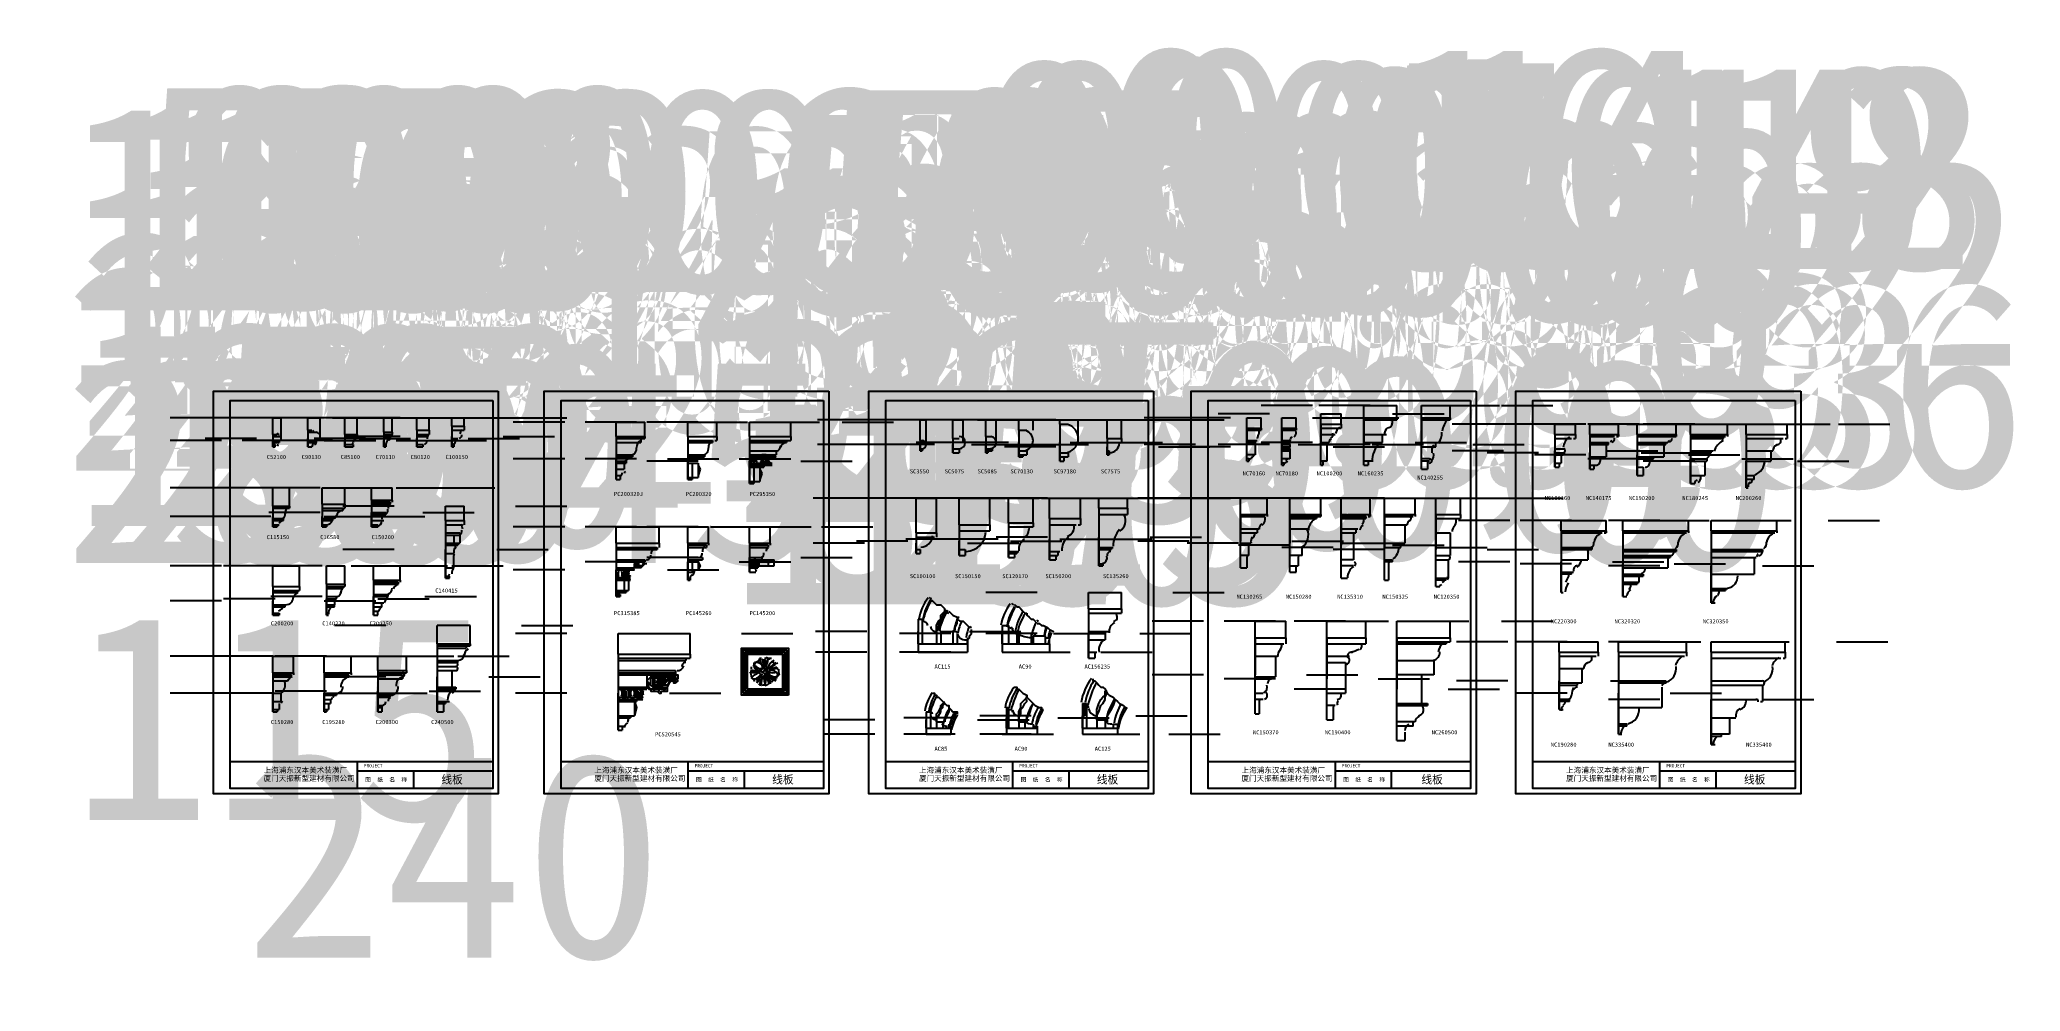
# Model space of a CAD drawing. Header units: metres. Extents: x -312.62 to -302.97, y -19.46 to -14.83.
import ezdxf

# ---------------------------------------------------------------- set-up
doc = ezdxf.new("R2010")
doc.units = ezdxf.units.M
for name, color, linetype in [('1', 7, 'Continuous'), ('DD', 4, 'Continuous'), ('DRAW', 7, 'Continuous'), ('XX', 6, 'Continuous')]:
    doc.layers.add(name, color=color, linetype=linetype)
doc.dimstyles.get("Standard").update_dxf_attribs({"dimtxt": 2.5, "dimasz": 2.5, "dimexe": 1.25, "dimexo": 0.625, "dimtad": 1, "dimcen": 2.5, "dimazin": 3, "dimtfac": 1, "dimtmove": 0, "dimatfit": 3})

msp = doc.modelspace()

# ---------------------------------------------------------------- texts
for p in [(-310.66, -18.45), (-309.05, -18.45), (-307.47, -18.45), (-305.89, -18.45), (-304.32, -18.45)]:
    msp.add_text('线板', height=0.04).set_placement(p)
at = {"layer": 'DD'}
for s, p in [('C52100', (-311.51, -16.87)), ('C90130', (-311.34, -16.87)), ('C85100', (-311.15, -16.87)), ('C70110', (-310.98, -16.87)), ('C80120', (-310.81, -16.87)), ('C100150', (-310.64, -16.87)), ('SC3550', (-308.38, -16.94)), ('SC5075', (-308.21, -16.94)), ('SC5085', (-308.05, -16.94)), ('SC70130', (-307.89, -16.94)), ('SC97180', (-307.68, -16.94)), ('SC7575', (-307.45, -16.94)), ('NC70160', (-306.76, -16.95)), ('NC70180', (-306.6, -16.95)), ('NC100200', (-306.4, -16.95)), ('NC160235', (-306.2, -16.95)), ('NC140255', (-305.91, -16.97)), ('PC200320J', (-309.82, -17.05)), ('PC200320', (-309.47, -17.05)), ('PC295350', (-309.16, -17.05)), ('NC100160', (-305.29, -17.07)), ('NC140175', (-305.09, -17.07)), ('NC190200', (-304.88, -17.07)), ('NC180245', (-304.62, -17.07)), ('NC200260', (-304.36, -17.07)), ('C115150', (-311.51, -17.26)), ('C16580', (-311.25, -17.26)), ('C150200', (-311, -17.26)), ('SC100100', (-308.38, -17.45)), ('SC150150', (-308.16, -17.45)), ('SC120170', (-307.93, -17.45)), ('SC150200', (-307.72, -17.45)), ('SC135260', (-307.44, -17.45)), ('C140415', (-310.69, -17.52)), ('NC130265', (-306.79, -17.55)), ('NC150280', (-306.55, -17.55)), ('NC135310', (-306.3, -17.55)), ('NC150325', (-306.08, -17.55)), ('NC120350', (-305.83, -17.55)), ('PC315385', (-309.82, -17.63)), ('PC145260', (-309.47, -17.63)), ('PC145200', (-309.16, -17.63)), ('C200200', (-311.49, -17.68)), ('C140220', (-311.24, -17.68)), ('C200250', (-311.01, -17.68)), ('NC220300', (-305.26, -17.67)), ('NC320320', (-304.95, -17.67)), ('NC320350', (-304.52, -17.67)), ('AC115', (-308.26, -17.89)), ('AC90', (-307.85, -17.89)), ('AC156235', (-307.53, -17.89)), ('C150280', (-311.49, -18.16)), ('C195280', (-311.24, -18.16)), ('C200300', (-310.98, -18.16)), ('C240500', (-310.71, -18.16)), ('PC520545', (-309.62, -18.22)), ('NC150370', (-306.71, -18.21)), ('NC190400', (-306.36, -18.21)), ('NC260500', (-305.84, -18.21)), ('AC85', (-308.26, -18.29)), ('AC90', (-307.87, -18.29)), ('AC125', (-307.48, -18.29)), ('NC190280', (-305.26, -18.27)), ('NC335400', (-304.98, -18.27)), ('NC335400', (-304.31, -18.27))]:
    msp.add_text(s, height=0.02, dxfattribs=at).set_placement(p)

# ---------------------------------------------------------------- blocks, each defined once
blk = doc.blocks.new('HBTK1')
for p, q in [((0.25, 0.48), (4.12, 0.48)), ((2.12, 0.48), (2.12, 0.08)), ((2.12, 0.34), (4.12, 0.34)), ((2.95, 0.34), (2.95, 0.08))]:
    blk.add_line(p, q)
for points in [[(4.2, 5.94), (4.2, 0), (0, 0), (0, 5.94)], [(4.12, 5.8), (4.12, 0.08), (0.25, 0.08), (0.25, 5.8)]]:
    blk.add_lwpolyline(points, close=True)
for s, height, p in [('PROJECT', 0.05, (2.22, 0.39)), ('图  纸  名  称', 0.06, (2.24, 0.18))]:
    blk.add_text(s, height=height).set_placement(p)
at = {"layer": 'DD'}
for s, p in [('上海浦东汉本美术装潢厂', (0.74, 0.31)), ('厦门天振新型建材有限公司', (0.74, 0.19))]:
    blk.add_text(s, height=0.08, dxfattribs=at).set_placement(p)
blk = doc.blocks.new('*D1')
for p, q in [((-311.03, -16.67), (-311.28, -16.67)), ((-310.78, -16.73), (-310.78, -16.67)), ((-310.78, -16.67), (-310.72, -16.67)), ((-310.72, -16.73), (-310.72, -16.67)), ((-310.47, -16.67), (-310.22, -16.67))]:
    blk.add_line(p, q)
at = {"layer": 'Defpoints'}
for p in [(-310.78, -16.67), (-310.78, -16.73), (-310.72, -16.73)]:
    blk.add_point(p, dxfattribs=at)
at = {"insert": (-310.75, -15.545), "char_height": 1, "attachment_point": 5}
blk.add_mtext('90', dxfattribs=at)
blk = doc.blocks.new('*D2')
for p, q in [((-311.22, -17.83), (-311.47, -17.83)), ((-310.97, -17.9), (-310.97, -17.83)), ((-310.97, -17.83), (-310.83, -17.83)), ((-310.83, -17.9), (-310.83, -17.83)), ((-310.58, -17.83), (-310.33, -17.83))]:
    blk.add_line(p, q)
at = {"layer": 'Defpoints'}
for p in [(-310.97, -17.83), (-310.97, -17.9), (-310.83, -17.9)]:
    blk.add_point(p, dxfattribs=at)
at = {"insert": (-310.9, -16.705), "char_height": 1, "attachment_point": 5}
blk.add_mtext('200', dxfattribs=at)
blk = doc.blocks.new('*D3')
for p, q in [((-310.97, -17.9), (-310.97, -18)), ((-311.22, -18), (-311.47, -18)), ((-310.97, -18.1), (-310.97, -18)), ((-310.97, -18), (-310.97, -18)), ((-310.72, -18), (-310.47, -18))]:
    blk.add_line(p, q)
at = {"layer": 'Defpoints'}
for p in [(-310.97, -17.9), (-310.97, -18), (-310.97, -18.1)]:
    blk.add_point(p, dxfattribs=at)
at = {"insert": (-310.97, -16.875), "char_height": 1, "attachment_point": 5}
blk.add_mtext('300', dxfattribs=at)
blk = doc.blocks.new('*D4')
for p, q in [((-311.24, -17.39), (-311.49, -17.39)), ((-310.99, -17.46), (-310.99, -17.39)), ((-310.99, -17.39), (-310.86, -17.39)), ((-310.86, -17.46), (-310.86, -17.39)), ((-310.61, -17.39), (-310.36, -17.39))]:
    blk.add_line(p, q)
at = {"layer": 'Defpoints'}
for p in [(-310.99, -17.39), (-310.99, -17.46), (-310.86, -17.46)]:
    blk.add_point(p, dxfattribs=at)
at = {"insert": (-310.925, -16.265), "char_height": 1, "attachment_point": 5}
blk.add_mtext('200', dxfattribs=at)
blk = doc.blocks.new('*D5')
for p, q in [((-311.24, -17.54), (-311.49, -17.54)), ((-310.99, -17.46), (-310.99, -17.54)), ((-310.99, -17.63), (-310.99, -17.54)), ((-310.99, -17.54), (-310.99, -17.54)), ((-310.74, -17.54), (-310.49, -17.54))]:
    blk.add_line(p, q)
at = {"layer": 'Defpoints'}
for p in [(-310.99, -17.46), (-310.99, -17.54), (-310.99, -17.63)]:
    blk.add_point(p, dxfattribs=at)
at = {"insert": (-310.99, -16.415), "char_height": 1, "attachment_point": 5}
blk.add_mtext('250', dxfattribs=at)
blk = doc.blocks.new('*D6')
for p, q in [((-311.25, -17.01), (-311.5, -17.01)), ((-311, -17.07), (-311, -17.01)), ((-311, -17.01), (-310.9, -17.01)), ((-310.9, -17.07), (-310.9, -17.01)), ((-310.65, -17.01), (-310.4, -17.01))]:
    blk.add_line(p, q)
at = {"layer": 'Defpoints'}
for p in [(-311, -17.01), (-311, -17.07), (-310.9, -17.07)]:
    blk.add_point(p, dxfattribs=at)
at = {"insert": (-310.95, -15.885), "char_height": 1, "attachment_point": 5}
blk.add_mtext('150', dxfattribs=at)
blk = doc.blocks.new('*D7')
for p, q in [((-311.25, -17.13), (-311.5, -17.13)), ((-311, -17.07), (-311, -17.13)), ((-311, -17.2), (-311, -17.13)), ((-311, -17.13), (-311, -17.13)), ((-310.75, -17.13), (-310.5, -17.13))]:
    blk.add_line(p, q)
at = {"layer": 'Defpoints'}
for p in [(-311, -17.07), (-311, -17.13), (-311, -17.2)]:
    blk.add_point(p, dxfattribs=at)
at = {"insert": (-311, -16.005), "char_height": 1, "attachment_point": 5}
blk.add_mtext('200', dxfattribs=at)
blk = doc.blocks.new('*D8')
for p, q in [((-311.03, -16.77), (-311.28, -16.77)), ((-310.78, -16.73), (-310.78, -16.77)), ((-310.78, -16.81), (-310.78, -16.77)), ((-310.78, -16.77), (-310.78, -16.77)), ((-310.53, -16.77), (-310.28, -16.77))]:
    blk.add_line(p, q)
at = {"layer": 'Defpoints'}
for p in [(-310.78, -16.73), (-310.78, -16.77), (-310.78, -16.81)]:
    blk.add_point(p, dxfattribs=at)
at = {"insert": (-310.78, -15.645), "char_height": 1, "attachment_point": 5}
blk.add_mtext('120', dxfattribs=at)
blk = doc.blocks.new('*D9')
for p, q in [((-311.19, -16.67), (-311.44, -16.67)), ((-310.94, -16.74), (-310.94, -16.67)), ((-310.94, -16.67), (-310.9, -16.67)), ((-310.9, -16.74), (-310.9, -16.67)), ((-310.65, -16.67), (-310.4, -16.67))]:
    blk.add_line(p, q)
at = {"layer": 'Defpoints'}
for p in [(-310.94, -16.67), (-310.94, -16.74), (-310.9, -16.74)]:
    blk.add_point(p, dxfattribs=at)
at = {"insert": (-310.92, -15.545), "char_height": 1, "attachment_point": 5}
blk.add_mtext('70', dxfattribs=at)
blk = doc.blocks.new('*D10')
for p, q in [((-310.94, -16.74), (-310.94, -16.78)), ((-311.19, -16.78), (-311.44, -16.78)), ((-310.94, -16.81), (-310.94, -16.78)), ((-310.94, -16.78), (-310.94, -16.78)), ((-310.69, -16.78), (-310.44, -16.78))]:
    blk.add_line(p, q)
at = {"layer": 'Defpoints'}
for p in [(-310.94, -16.74), (-310.94, -16.78), (-310.94, -16.81)]:
    blk.add_point(p, dxfattribs=at)
at = {"insert": (-310.94, -15.655), "char_height": 1, "attachment_point": 5}
blk.add_mtext('110', dxfattribs=at)
blk = doc.blocks.new('*D11')
for p, q in [((-310.93, -17.68), (-311.18, -17.68)), ((-310.68, -17.77), (-310.68, -17.68)), ((-310.52, -17.68), (-310.68, -17.68)), ((-310.52, -17.77), (-310.52, -17.68)), ((-310.27, -17.68), (-310.02, -17.68))]:
    blk.add_line(p, q)
at = {"layer": 'Defpoints'}
for p in [(-310.52, -17.68), (-310.68, -17.77), (-310.52, -17.77)]:
    blk.add_point(p, dxfattribs=at)
at = {"insert": (-310.6, -18.805), "char_height": 1, "attachment_point": 5}
blk.add_mtext('240', dxfattribs=at)
blk = doc.blocks.new('*D12')
for p, q in [((-310.68, -17.77), (-310.68, -17.93)), ((-310.93, -17.93), (-311.18, -17.93)), ((-310.68, -18.1), (-310.68, -17.93)), ((-310.68, -17.93), (-310.68, -17.93)), ((-310.43, -17.93), (-310.18, -17.93))]:
    blk.add_line(p, q)
at = {"layer": 'Defpoints'}
for p in [(-310.68, -17.77), (-310.68, -17.93), (-310.68, -18.1)]:
    blk.add_point(p, dxfattribs=at)
at = {"insert": (-310.68, -16.805), "char_height": 1, "attachment_point": 5}
blk.add_mtext('500', dxfattribs=at)
blk = doc.blocks.new('*D13')
for p, q in [((-310.89, -17.1), (-311.14, -17.1)), ((-310.64, -17.17), (-310.64, -17.1)), ((-310.64, -17.1), (-310.55, -17.1)), ((-310.55, -17.17), (-310.55, -17.1)), ((-310.3, -17.1), (-310.05, -17.1))]:
    blk.add_line(p, q)
at = {"layer": 'Defpoints'}
for p in [(-310.64, -17.1), (-310.64, -17.17), (-310.55, -17.17)]:
    blk.add_point(p, dxfattribs=at)
at = {"insert": (-310.595, -15.975), "char_height": 1, "attachment_point": 5}
blk.add_mtext('140', dxfattribs=at)
blk = doc.blocks.new('*D14')
for p, q in [((-310.64, -17.17), (-310.64, -17.31)), ((-310.89, -17.31), (-311.14, -17.31)), ((-310.64, -17.45), (-310.64, -17.31)), ((-310.64, -17.31), (-310.64, -17.31)), ((-310.39, -17.31), (-310.14, -17.31))]:
    blk.add_line(p, q)
at = {"layer": 'Defpoints'}
for p in [(-310.64, -17.17), (-310.64, -17.31), (-310.64, -17.45)]:
    blk.add_point(p, dxfattribs=at)
at = {"insert": (-310.64, -16.185), "char_height": 1, "attachment_point": 5}
blk.add_mtext('415', dxfattribs=at)
blk = doc.blocks.new('*D15')
for p, q in [((-310.86, -16.67), (-311.11, -16.67)), ((-310.61, -16.71), (-310.61, -16.67)), ((-310.61, -16.67), (-310.55, -16.67)), ((-310.55, -16.71), (-310.55, -16.67)), ((-310.3, -16.67), (-310.05, -16.67))]:
    blk.add_line(p, q)
at = {"layer": 'Defpoints'}
for p in [(-310.61, -16.67), (-310.61, -16.71), (-310.55, -16.71)]:
    blk.add_point(p, dxfattribs=at)
at = {"insert": (-310.58, -15.545), "char_height": 1, "attachment_point": 5}
blk.add_mtext('100', dxfattribs=at)
blk = doc.blocks.new('*D16')
for p, q in [((-310.86, -16.76), (-311.11, -16.76)), ((-310.61, -16.71), (-310.61, -16.76)), ((-310.61, -16.81), (-310.61, -16.76)), ((-310.61, -16.76), (-310.61, -16.76)), ((-310.36, -16.76), (-310.11, -16.76))]:
    blk.add_line(p, q)
at = {"layer": 'Defpoints'}
for p in [(-310.61, -16.71), (-310.61, -16.76), (-310.61, -16.81)]:
    blk.add_point(p, dxfattribs=at)
at = {"insert": (-310.61, -15.635), "char_height": 1, "attachment_point": 5}
blk.add_mtext('150', dxfattribs=at)
blk = doc.blocks.new('*D17')
for p, q in [((-311.48, -17.83), (-311.73, -17.83)), ((-311.23, -17.91), (-311.23, -17.83)), ((-311.23, -17.83), (-311.1, -17.83)), ((-311.1, -17.91), (-311.1, -17.83)), ((-310.85, -17.83), (-310.6, -17.83))]:
    blk.add_line(p, q)
at = {"layer": 'Defpoints'}
for p in [(-311.23, -17.83), (-311.23, -17.91), (-311.1, -17.91)]:
    blk.add_point(p, dxfattribs=at)
at = {"insert": (-311.165, -16.705), "char_height": 1, "attachment_point": 5}
blk.add_mtext('195', dxfattribs=at)
blk = doc.blocks.new('*D18')
for p, q in [((-311.73, -17.83), (-311.98, -17.83)), ((-311.48, -17.91), (-311.48, -17.83)), ((-311.48, -17.83), (-311.38, -17.83)), ((-311.38, -17.91), (-311.38, -17.83)), ((-311.13, -17.83), (-310.88, -17.83))]:
    blk.add_line(p, q)
at = {"layer": 'Defpoints'}
for p in [(-311.48, -17.83), (-311.48, -17.91), (-311.38, -17.91)]:
    blk.add_point(p, dxfattribs=at)
at = {"insert": (-311.43, -16.705), "char_height": 1, "attachment_point": 5}
blk.add_mtext('150', dxfattribs=at)
blk = doc.blocks.new('*D19')
for p, q in [((-311.23, -17.91), (-311.23, -18.01)), ((-311.48, -18.01), (-311.73, -18.01)), ((-311.23, -18.1), (-311.23, -18.01)), ((-311.23, -18.01), (-311.23, -18.01)), ((-310.98, -18.01), (-310.73, -18.01))]:
    blk.add_line(p, q)
at = {"layer": 'Defpoints'}
for p in [(-311.23, -17.91), (-311.23, -18.01), (-311.23, -18.1)]:
    blk.add_point(p, dxfattribs=at)
at = {"insert": (-311.23, -16.885), "char_height": 1, "attachment_point": 5}
blk.add_mtext('280', dxfattribs=at)
blk = doc.blocks.new('*D20')
for p, q in [((-311.48, -17.91), (-311.48, -18.01)), ((-311.73, -18.01), (-311.98, -18.01)), ((-311.48, -18.1), (-311.48, -18.01)), ((-311.48, -18.01), (-311.48, -18.01)), ((-311.23, -18.01), (-310.98, -18.01))]:
    blk.add_line(p, q)
at = {"layer": 'Defpoints'}
for p in [(-311.48, -17.91), (-311.48, -18.01), (-311.48, -18.1)]:
    blk.add_point(p, dxfattribs=at)
at = {"insert": (-311.48, -16.885), "char_height": 1, "attachment_point": 5}
blk.add_mtext('280', dxfattribs=at)
blk = doc.blocks.new('*D21')
for p, q in [((-311.22, -17.48), (-311.22, -17.55)), ((-311.47, -17.55), (-311.72, -17.55)), ((-311.22, -17.63), (-311.22, -17.55)), ((-311.22, -17.55), (-311.22, -17.55)), ((-310.97, -17.55), (-310.72, -17.55))]:
    blk.add_line(p, q)
at = {"layer": 'Defpoints'}
for p in [(-311.22, -17.48), (-311.22, -17.55), (-311.22, -17.63)]:
    blk.add_point(p, dxfattribs=at)
at = {"insert": (-311.22, -16.425), "char_height": 1, "attachment_point": 5}
blk.add_mtext('220', dxfattribs=at)
blk = doc.blocks.new('*D22')
for p, q in [((-311.47, -17.39), (-311.72, -17.39)), ((-311.22, -17.48), (-311.22, -17.39)), ((-311.22, -17.39), (-311.13, -17.39)), ((-311.13, -17.48), (-311.13, -17.39)), ((-310.88, -17.39), (-310.63, -17.39))]:
    blk.add_line(p, q)
at = {"layer": 'Defpoints'}
for p in [(-311.22, -17.39), (-311.22, -17.48), (-311.13, -17.48)]:
    blk.add_point(p, dxfattribs=at)
at = {"insert": (-311.175, -16.265), "char_height": 1, "attachment_point": 5}
blk.add_mtext('140', dxfattribs=at)
blk = doc.blocks.new('*D23')
for p, q in [((-311.48, -17.49), (-311.48, -17.56)), ((-311.73, -17.56), (-311.98, -17.56)), ((-311.48, -17.63), (-311.48, -17.56)), ((-311.48, -17.56), (-311.48, -17.56)), ((-311.23, -17.56), (-310.98, -17.56))]:
    blk.add_line(p, q)
at = {"layer": 'Defpoints'}
for p in [(-311.48, -17.49), (-311.48, -17.56), (-311.48, -17.63)]:
    blk.add_point(p, dxfattribs=at)
at = {"insert": (-311.48, -16.435), "char_height": 1, "attachment_point": 5}
blk.add_mtext('200', dxfattribs=at)
blk = doc.blocks.new('*D24')
for p, q in [((-311.73, -17.39), (-311.98, -17.39)), ((-311.48, -17.49), (-311.48, -17.39)), ((-311.48, -17.39), (-311.35, -17.39)), ((-311.35, -17.49), (-311.35, -17.39)), ((-311.1, -17.39), (-310.85, -17.39))]:
    blk.add_line(p, q)
at = {"layer": 'Defpoints'}
for p in [(-311.48, -17.39), (-311.48, -17.49), (-311.35, -17.49)]:
    blk.add_point(p, dxfattribs=at)
at = {"insert": (-311.415, -16.265), "char_height": 1, "attachment_point": 5}
blk.add_mtext('200', dxfattribs=at)
blk = doc.blocks.new('*D25')
for p, q in [((-311.73, -17.01), (-311.98, -17.01)), ((-311.48, -17.1), (-311.48, -17.01)), ((-311.4, -17.01), (-311.48, -17.01)), ((-311.4, -17.1), (-311.4, -17.01)), ((-311.15, -17.01), (-310.9, -17.01))]:
    blk.add_line(p, q)
at = {"layer": 'Defpoints'}
for p in [(-311.4, -17.01), (-311.48, -17.1), (-311.4, -17.1)]:
    blk.add_point(p, dxfattribs=at)
at = {"insert": (-311.44, -18.135), "char_height": 1, "attachment_point": 5}
blk.add_mtext('115', dxfattribs=at)
blk = doc.blocks.new('*D26')
for p, q in [((-311.49, -17.01), (-311.74, -17.01)), ((-311.24, -17.09), (-311.24, -17.01)), ((-311.24, -17.01), (-311.13, -17.01)), ((-311.13, -17.09), (-311.13, -17.01)), ((-310.88, -17.01), (-310.63, -17.01))]:
    blk.add_line(p, q)
at = {"layer": 'Defpoints'}
for p in [(-311.24, -17.01), (-311.24, -17.09), (-311.13, -17.09)]:
    blk.add_point(p, dxfattribs=at)
at = {"insert": (-311.185, -15.885), "char_height": 1, "attachment_point": 5}
blk.add_mtext('165', dxfattribs=at)
blk = doc.blocks.new('*D27')
for p, q in [((-311.49, -17.15), (-311.74, -17.15)), ((-311.24, -17.09), (-311.24, -17.15)), ((-311.24, -17.2), (-311.24, -17.15)), ((-311.24, -17.15), (-311.24, -17.15)), ((-310.99, -17.15), (-310.74, -17.15))]:
    blk.add_line(p, q)
at = {"layer": 'Defpoints'}
for p in [(-311.24, -17.09), (-311.24, -17.15), (-311.24, -17.2)]:
    blk.add_point(p, dxfattribs=at)
at = {"insert": (-311.24, -16.025), "char_height": 1, "attachment_point": 5}
blk.add_mtext('160', dxfattribs=at)
blk = doc.blocks.new('*D28')
for p, q in [((-311.73, -17.15), (-311.98, -17.15)), ((-311.48, -17.1), (-311.48, -17.15)), ((-311.48, -17.2), (-311.48, -17.15)), ((-311.48, -17.15), (-311.48, -17.15)), ((-311.23, -17.15), (-310.98, -17.15))]:
    blk.add_line(p, q)
at = {"layer": 'Defpoints'}
for p in [(-311.48, -17.1), (-311.48, -17.15), (-311.48, -17.2)]:
    blk.add_point(p, dxfattribs=at)
at = {"insert": (-311.48, -16.025), "char_height": 1, "attachment_point": 5}
blk.add_mtext('150', dxfattribs=at)
blk = doc.blocks.new('*D29')
for p, q in [((-311.13, -16.75), (-311.13, -16.78)), ((-311.38, -16.78), (-311.63, -16.78)), ((-311.13, -16.81), (-311.13, -16.78)), ((-311.13, -16.78), (-311.13, -16.78)), ((-310.88, -16.78), (-310.63, -16.78))]:
    blk.add_line(p, q)
at = {"layer": 'Defpoints'}
for p in [(-311.13, -16.75), (-311.13, -16.78), (-311.13, -16.81)]:
    blk.add_point(p, dxfattribs=at)
at = {"insert": (-311.13, -15.655), "char_height": 1, "attachment_point": 5}
blk.add_mtext('100', dxfattribs=at)
blk = doc.blocks.new('*D30')
for p, q in [((-311.56, -16.77), (-311.81, -16.77)), ((-311.31, -16.73), (-311.31, -16.77)), ((-311.31, -16.81), (-311.31, -16.77)), ((-311.31, -16.77), (-311.31, -16.77)), ((-311.06, -16.77), (-310.81, -16.77))]:
    blk.add_line(p, q)
at = {"layer": 'Defpoints'}
for p in [(-311.31, -16.73), (-311.31, -16.77), (-311.31, -16.81)]:
    blk.add_point(p, dxfattribs=at)
at = {"insert": (-311.31, -15.645), "char_height": 1, "attachment_point": 5}
blk.add_mtext('130', dxfattribs=at)
blk = doc.blocks.new('*D31')
for p, q in [((-311.56, -16.67), (-311.81, -16.67)), ((-311.31, -16.73), (-311.31, -16.67)), ((-311.31, -16.67), (-311.25, -16.67)), ((-311.25, -16.77), (-311.25, -16.67)), ((-311, -16.67), (-310.75, -16.67))]:
    blk.add_line(p, q)
at = {"layer": 'Defpoints'}
for p in [(-311.31, -16.67), (-311.31, -16.73), (-311.25, -16.77)]:
    blk.add_point(p, dxfattribs=at)
at = {"insert": (-311.28, -15.545), "char_height": 1, "attachment_point": 5}
blk.add_mtext('90', dxfattribs=at)
blk = doc.blocks.new('*D32')
for p, q in [((-311.73, -16.67), (-311.98, -16.67)), ((-311.48, -16.75), (-311.48, -16.67)), ((-311.48, -16.67), (-311.44, -16.67)), ((-311.44, -16.77), (-311.44, -16.67)), ((-311.19, -16.67), (-310.94, -16.67))]:
    blk.add_line(p, q)
at = {"layer": 'Defpoints'}
for p in [(-311.48, -16.67), (-311.48, -16.75), (-311.44, -16.77)]:
    blk.add_point(p, dxfattribs=at)
at = {"insert": (-311.46, -15.545), "char_height": 1, "attachment_point": 5}
blk.add_mtext('52', dxfattribs=at)
blk = doc.blocks.new('*D33')
for p, q in [((-311.48, -16.75), (-311.48, -16.78)), ((-311.73, -16.78), (-311.98, -16.78)), ((-311.48, -16.81), (-311.48, -16.78)), ((-311.48, -16.78), (-311.48, -16.78)), ((-311.23, -16.78), (-310.98, -16.78))]:
    blk.add_line(p, q)
at = {"layer": 'Defpoints'}
for p in [(-311.48, -16.75), (-311.48, -16.78), (-311.48, -16.81)]:
    blk.add_point(p, dxfattribs=at)
at = {"insert": (-311.48, -15.655), "char_height": 1, "attachment_point": 5}
blk.add_mtext('100', dxfattribs=at)
blk = doc.blocks.new('*D34')
for p, q in [((-311.38, -16.67), (-311.63, -16.67)), ((-311.13, -16.75), (-311.13, -16.67)), ((-311.13, -16.67), (-311.07, -16.67)), ((-311.07, -16.75), (-311.07, -16.67)), ((-310.82, -16.67), (-310.57, -16.67))]:
    blk.add_line(p, q)
at = {"layer": 'Defpoints'}
for p in [(-311.13, -16.67), (-311.13, -16.75), (-311.07, -16.75)]:
    blk.add_point(p, dxfattribs=at)
at = {"insert": (-311.1, -15.545), "char_height": 1, "attachment_point": 5}
blk.add_mtext('85', dxfattribs=at)
blk = doc.blocks.new('*D35')
for p, q in [((-304.73, -17.76), (-304.98, -17.76)), ((-304.48, -17.81), (-304.48, -17.76)), ((-304.48, -17.76), (-304.12, -17.76)), ((-304.12, -17.81), (-304.12, -17.76)), ((-303.87, -17.76), (-303.62, -17.76))]:
    blk.add_line(p, q)
at = {"layer": 'Defpoints'}
for p in [(-304.48, -17.76), (-304.48, -17.81), (-304.12, -17.81)]:
    blk.add_point(p, dxfattribs=at)
at = {"layer": 'DD', "insert": (-304.3, -16.635), "char_height": 1, "attachment_point": 5}
blk.add_mtext('0,36', dxfattribs=at)
blk = doc.blocks.new('*D36')
for p, q in [((-304.48, -17.81), (-304.48, -18.04)), ((-304.73, -18.04), (-304.98, -18.04)), ((-304.48, -18.26), (-304.48, -18.04)), ((-304.48, -18.04), (-304.48, -18.04)), ((-304.23, -18.04), (-303.98, -18.04))]:
    blk.add_line(p, q)
at = {"layer": 'Defpoints'}
for p in [(-304.48, -17.81), (-304.48, -18.04), (-304.48, -18.26)]:
    blk.add_point(p, dxfattribs=at)
at = {"layer": 'DD', "insert": (-304.48, -16.915), "char_height": 1, "attachment_point": 5}
blk.add_mtext('0', dxfattribs=at)
blk = doc.blocks.new('*D37')
for p, q in [((-304.93, -17.81), (-304.93, -18.01)), ((-305.18, -18.01), (-305.43, -18.01)), ((-304.93, -18.21), (-304.93, -18.01)), ((-304.93, -18.01), (-304.93, -18.01)), ((-304.68, -18.01), (-304.43, -18.01))]:
    blk.add_line(p, q)
at = {"layer": 'Defpoints'}
for p in [(-304.93, -17.81), (-304.93, -18.01), (-304.93, -18.21)]:
    blk.add_point(p, dxfattribs=at)
at = {"layer": 'DD', "insert": (-304.93, -16.885), "char_height": 1, "attachment_point": 5}
blk.add_mtext('0', dxfattribs=at)
blk = doc.blocks.new('*D38')
for p, q in [((-305.18, -17.76), (-305.43, -17.76)), ((-304.93, -17.81), (-304.93, -17.76)), ((-304.93, -17.76), (-304.6, -17.76)), ((-304.6, -17.81), (-304.6, -17.76)), ((-304.35, -17.76), (-304.1, -17.76))]:
    blk.add_line(p, q)
at = {"layer": 'Defpoints'}
for p in [(-304.93, -17.76), (-304.93, -17.81), (-304.6, -17.81)]:
    blk.add_point(p, dxfattribs=at)
at = {"layer": 'DD', "insert": (-304.765, -16.635), "char_height": 1, "attachment_point": 5}
blk.add_mtext('0,33', dxfattribs=at)
blk = doc.blocks.new('*D39')
for p, q in [((-305.47, -17.76), (-305.72, -17.76)), ((-305.22, -17.81), (-305.22, -17.76)), ((-305.22, -17.76), (-305.03, -17.76)), ((-305.03, -17.81), (-305.03, -17.76)), ((-304.78, -17.76), (-304.53, -17.76))]:
    blk.add_line(p, q)
at = {"layer": 'Defpoints'}
for p in [(-305.22, -17.76), (-305.22, -17.81), (-305.03, -17.81)]:
    blk.add_point(p, dxfattribs=at)
at = {"layer": 'DD', "insert": (-305.125, -16.635), "char_height": 1, "attachment_point": 5}
blk.add_mtext('0,19', dxfattribs=at)
blk = doc.blocks.new('*D40')
for p, q in [((-305.22, -17.81), (-305.22, -17.95)), ((-305.47, -17.95), (-305.72, -17.95)), ((-305.22, -18.09), (-305.22, -17.95)), ((-305.22, -17.95), (-305.22, -17.95)), ((-304.97, -17.95), (-304.72, -17.95))]:
    blk.add_line(p, q)
at = {"layer": 'Defpoints'}
for p in [(-305.22, -17.81), (-305.22, -17.95), (-305.22, -18.09)]:
    blk.add_point(p, dxfattribs=at)
at = {"layer": 'DD', "insert": (-305.22, -16.825), "char_height": 1, "attachment_point": 5}
blk.add_mtext('0', dxfattribs=at)
blk = doc.blocks.new('*D41')
for p, q in [((-304.48, -17.22), (-304.48, -17.39)), ((-304.73, -17.39), (-304.98, -17.39)), ((-304.48, -17.57), (-304.48, -17.39)), ((-304.48, -17.39), (-304.48, -17.39)), ((-304.23, -17.39), (-303.98, -17.39))]:
    blk.add_line(p, q)
at = {"layer": 'Defpoints'}
for p in [(-304.48, -17.22), (-304.48, -17.39), (-304.48, -17.57)]:
    blk.add_point(p, dxfattribs=at)
at = {"layer": 'DD', "insert": (-304.48, -16.265), "char_height": 1, "attachment_point": 5}
blk.add_mtext('0', dxfattribs=at)
blk = doc.blocks.new('*D42')
for p, q in [((-304.73, -17.17), (-304.98, -17.17)), ((-304.48, -17.22), (-304.48, -17.17)), ((-304.48, -17.17), (-304.16, -17.17)), ((-304.16, -17.22), (-304.16, -17.17)), ((-303.91, -17.17), (-303.66, -17.17))]:
    blk.add_line(p, q)
at = {"layer": 'Defpoints'}
for p in [(-304.48, -17.17), (-304.48, -17.22), (-304.16, -17.22)]:
    blk.add_point(p, dxfattribs=at)
at = {"layer": 'DD', "insert": (-304.32, -16.045), "char_height": 1, "attachment_point": 5}
blk.add_mtext('0,32', dxfattribs=at)
blk = doc.blocks.new('*D43')
for p, q in [((-304.91, -17.22), (-304.91, -17.38)), ((-305.16, -17.38), (-305.41, -17.38)), ((-304.91, -17.54), (-304.91, -17.38)), ((-304.91, -17.38), (-304.91, -17.38)), ((-304.66, -17.38), (-304.41, -17.38))]:
    blk.add_line(p, q)
at = {"layer": 'Defpoints'}
for p in [(-304.91, -17.22), (-304.91, -17.38), (-304.91, -17.54)]:
    blk.add_point(p, dxfattribs=at)
at = {"layer": 'DD', "insert": (-304.91, -16.255), "char_height": 1, "attachment_point": 5}
blk.add_mtext('0', dxfattribs=at)
blk = doc.blocks.new('*D44')
for p, q in [((-305.16, -17.17), (-305.41, -17.17)), ((-304.91, -17.22), (-304.91, -17.17)), ((-304.91, -17.17), (-304.59, -17.17)), ((-304.59, -17.22), (-304.59, -17.17)), ((-304.34, -17.17), (-304.09, -17.17))]:
    blk.add_line(p, q)
at = {"layer": 'Defpoints'}
for p in [(-304.91, -17.17), (-304.91, -17.22), (-304.59, -17.22)]:
    blk.add_point(p, dxfattribs=at)
at = {"layer": 'DD', "insert": (-304.75, -16.045), "char_height": 1, "attachment_point": 5}
blk.add_mtext('0,32', dxfattribs=at)
blk = doc.blocks.new('*D45')
for p, q in [((-305.21, -17.22), (-305.21, -17.37)), ((-305.46, -17.37), (-305.71, -17.37)), ((-305.21, -17.52), (-305.21, -17.37)), ((-305.21, -17.37), (-305.21, -17.37)), ((-304.96, -17.37), (-304.71, -17.37))]:
    blk.add_line(p, q)
at = {"layer": 'Defpoints'}
for p in [(-305.21, -17.22), (-305.21, -17.37), (-305.21, -17.52)]:
    blk.add_point(p, dxfattribs=at)
at = {"layer": 'DD', "insert": (-305.21, -16.245), "char_height": 1, "attachment_point": 5}
blk.add_mtext('0', dxfattribs=at)
blk = doc.blocks.new('*D46')
for p, q in [((-305.46, -17.17), (-305.71, -17.17)), ((-305.21, -17.22), (-305.21, -17.17)), ((-305.21, -17.17), (-304.99, -17.17)), ((-304.99, -17.22), (-304.99, -17.17)), ((-304.74, -17.17), (-304.49, -17.17))]:
    blk.add_line(p, q)
at = {"layer": 'Defpoints'}
for p in [(-305.21, -17.17), (-305.21, -17.22), (-304.99, -17.22)]:
    blk.add_point(p, dxfattribs=at)
at = {"layer": 'DD', "insert": (-305.1, -16.045), "char_height": 1, "attachment_point": 5}
blk.add_mtext('0,22', dxfattribs=at)
blk = doc.blocks.new('*D47')
for p, q in [((-304.56, -16.7), (-304.81, -16.7)), ((-304.31, -16.75), (-304.31, -16.7)), ((-304.31, -16.7), (-304.11, -16.7)), ((-304.11, -16.75), (-304.11, -16.7)), ((-303.86, -16.7), (-303.61, -16.7))]:
    blk.add_line(p, q)
at = {"layer": 'Defpoints'}
for p in [(-304.31, -16.7), (-304.31, -16.75), (-304.11, -16.75)]:
    blk.add_point(p, dxfattribs=at)
at = {"layer": 'DD', "insert": (-304.21, -15.575), "char_height": 1, "attachment_point": 5}
blk.add_mtext('0,2', dxfattribs=at)
blk = doc.blocks.new('*D48')
for p, q in [((-304.31, -16.75), (-304.31, -16.88)), ((-304.56, -16.88), (-304.81, -16.88)), ((-304.31, -17.01), (-304.31, -16.88)), ((-304.31, -16.88), (-304.31, -16.88)), ((-304.06, -16.88), (-303.81, -16.88))]:
    blk.add_line(p, q)
at = {"layer": 'Defpoints'}
for p in [(-304.31, -16.75), (-304.31, -16.88), (-304.31, -17.01)]:
    blk.add_point(p, dxfattribs=at)
at = {"layer": 'DD', "insert": (-304.31, -15.755), "char_height": 1, "attachment_point": 5}
blk.add_mtext('0', dxfattribs=at)
blk = doc.blocks.new('*D49')
for p, q in [((-304.58, -16.75), (-304.58, -16.87)), ((-304.83, -16.87), (-305.08, -16.87)), ((-304.58, -16.99), (-304.58, -16.87)), ((-304.58, -16.87), (-304.58, -16.87)), ((-304.33, -16.87), (-304.08, -16.87))]:
    blk.add_line(p, q)
at = {"layer": 'Defpoints'}
for p in [(-304.58, -16.75), (-304.58, -16.87), (-304.58, -16.99)]:
    blk.add_point(p, dxfattribs=at)
at = {"layer": 'DD', "insert": (-304.58, -15.745), "char_height": 1, "attachment_point": 5}
blk.add_mtext('0', dxfattribs=at)
blk = doc.blocks.new('*D50')
for p, q in [((-304.83, -16.7), (-305.08, -16.7)), ((-304.58, -16.75), (-304.58, -16.7)), ((-304.58, -16.7), (-304.4, -16.7)), ((-304.4, -16.75), (-304.4, -16.7)), ((-304.15, -16.7), (-303.9, -16.7))]:
    blk.add_line(p, q)
at = {"layer": 'Defpoints'}
for p in [(-304.58, -16.7), (-304.58, -16.75), (-304.4, -16.75)]:
    blk.add_point(p, dxfattribs=at)
at = {"layer": 'DD', "insert": (-304.49, -15.575), "char_height": 1, "attachment_point": 5}
blk.add_mtext('0,18', dxfattribs=at)
blk = doc.blocks.new('*D51')
for p, q in [((-305.09, -16.7), (-305.34, -16.7)), ((-304.84, -16.75), (-304.84, -16.7)), ((-304.84, -16.7), (-304.65, -16.7)), ((-304.65, -16.75), (-304.65, -16.7)), ((-304.4, -16.7), (-304.15, -16.7))]:
    blk.add_line(p, q)
at = {"layer": 'Defpoints'}
for p in [(-304.84, -16.7), (-304.84, -16.75), (-304.65, -16.75)]:
    blk.add_point(p, dxfattribs=at)
at = {"layer": 'DD', "insert": (-304.745, -15.575), "char_height": 1, "attachment_point": 5}
blk.add_mtext('0,19', dxfattribs=at)
blk = doc.blocks.new('*D52')
for p, q in [((-304.84, -16.75), (-304.84, -16.85)), ((-305.09, -16.85), (-305.34, -16.85)), ((-304.84, -16.95), (-304.84, -16.85)), ((-304.84, -16.85), (-304.84, -16.85)), ((-304.59, -16.85), (-304.34, -16.85))]:
    blk.add_line(p, q)
at = {"layer": 'Defpoints'}
for p in [(-304.84, -16.75), (-304.84, -16.85), (-304.84, -16.95)]:
    blk.add_point(p, dxfattribs=at)
at = {"layer": 'DD', "insert": (-304.84, -15.725), "char_height": 1, "attachment_point": 5}
blk.add_mtext('0', dxfattribs=at)
blk = doc.blocks.new('*D53')
for p, q in [((-305.32, -16.7), (-305.57, -16.7)), ((-305.07, -16.75), (-305.07, -16.7)), ((-305.07, -16.7), (-304.93, -16.7)), ((-304.93, -16.75), (-304.93, -16.7)), ((-304.68, -16.7), (-304.43, -16.7))]:
    blk.add_line(p, q)
at = {"layer": 'Defpoints'}
for p in [(-305.07, -16.7), (-305.07, -16.75), (-304.93, -16.75)]:
    blk.add_point(p, dxfattribs=at)
at = {"layer": 'DD', "insert": (-305, -15.575), "char_height": 1, "attachment_point": 5}
blk.add_mtext('0,14', dxfattribs=at)
blk = doc.blocks.new('*D54')
for p, q in [((-305.07, -16.75), (-305.07, -16.84)), ((-305.32, -16.84), (-305.57, -16.84)), ((-305.07, -16.92), (-305.07, -16.84)), ((-305.07, -16.84), (-305.07, -16.84)), ((-304.82, -16.84), (-304.57, -16.84))]:
    blk.add_line(p, q)
at = {"layer": 'Defpoints'}
for p in [(-305.07, -16.75), (-305.07, -16.84), (-305.07, -16.92)]:
    blk.add_point(p, dxfattribs=at)
at = {"layer": 'DD', "insert": (-305.07, -15.715), "char_height": 1, "attachment_point": 5}
blk.add_mtext('0', dxfattribs=at)
blk = doc.blocks.new('*D55')
for p, q in [((-305.24, -16.75), (-305.24, -16.83)), ((-305.49, -16.83), (-305.74, -16.83)), ((-305.24, -16.91), (-305.24, -16.83)), ((-305.24, -16.83), (-305.24, -16.83)), ((-304.99, -16.83), (-304.74, -16.83))]:
    blk.add_line(p, q)
at = {"layer": 'Defpoints'}
for p in [(-305.24, -16.75), (-305.24, -16.83), (-305.24, -16.91)]:
    blk.add_point(p, dxfattribs=at)
at = {"layer": 'DD', "insert": (-305.24, -15.705), "char_height": 1, "attachment_point": 5}
blk.add_mtext('0', dxfattribs=at)
blk = doc.blocks.new('*D56')
for p, q in [((-305.49, -16.7), (-305.74, -16.7)), ((-305.24, -16.75), (-305.24, -16.7)), ((-305.24, -16.7), (-305.14, -16.7)), ((-305.14, -16.75), (-305.14, -16.7)), ((-304.89, -16.7), (-304.64, -16.7))]:
    blk.add_line(p, q)
at = {"layer": 'Defpoints'}
for p in [(-305.24, -16.7), (-305.24, -16.75), (-305.14, -16.75)]:
    blk.add_point(p, dxfattribs=at)
at = {"layer": 'DD', "insert": (-305.19, -15.575), "char_height": 1, "attachment_point": 5}
blk.add_mtext('0,1', dxfattribs=at)
blk = doc.blocks.new('*D57')
for p, q in [((-306.26, -17.66), (-306.51, -17.66)), ((-306.01, -17.74), (-306.01, -17.66)), ((-306.01, -17.66), (-305.75, -17.66)), ((-305.75, -17.74), (-305.75, -17.66)), ((-305.5, -17.66), (-305.25, -17.66))]:
    blk.add_line(p, q)
at = {"layer": 'Defpoints'}
for p in [(-306.01, -17.66), (-306.01, -17.74), (-305.75, -17.74)]:
    blk.add_point(p, dxfattribs=at)
at = {"layer": 'DRAW', "insert": (-305.88, -16.535), "char_height": 1, "attachment_point": 5}
blk.add_mtext('0,26', dxfattribs=at)
blk = doc.blocks.new('*D58')
for p, q in [((-306.01, -17.74), (-306.01, -17.99)), ((-306.26, -17.99), (-306.51, -17.99)), ((-306.01, -18.24), (-306.01, -17.99)), ((-306.01, -17.99), (-306.01, -17.99)), ((-305.76, -17.99), (-305.51, -17.99))]:
    blk.add_line(p, q)
at = {"layer": 'Defpoints'}
for p in [(-306.01, -17.74), (-306.01, -17.99), (-306.01, -18.24)]:
    blk.add_point(p, dxfattribs=at)
at = {"layer": 'DRAW', "insert": (-306.01, -16.865), "char_height": 1, "attachment_point": 5}
blk.add_mtext('0', dxfattribs=at)
blk = doc.blocks.new('*D59')
for p, q in [((-306.6, -17.66), (-306.85, -17.66)), ((-306.35, -17.74), (-306.35, -17.66)), ((-306.35, -17.66), (-306.16, -17.66)), ((-306.16, -17.74), (-306.16, -17.66)), ((-305.91, -17.66), (-305.66, -17.66))]:
    blk.add_line(p, q)
at = {"layer": 'Defpoints'}
for p in [(-306.35, -17.66), (-306.35, -17.74), (-306.16, -17.74)]:
    blk.add_point(p, dxfattribs=at)
at = {"layer": 'DRAW', "insert": (-306.255, -16.535), "char_height": 1, "attachment_point": 5}
blk.add_mtext('0,19', dxfattribs=at)
blk = doc.blocks.new('*D60')
for p, q in [((-306.35, -17.74), (-306.35, -17.94)), ((-306.6, -17.94), (-306.85, -17.94)), ((-306.35, -18.14), (-306.35, -17.94)), ((-306.35, -17.94), (-306.35, -17.94)), ((-306.1, -17.94), (-305.85, -17.94))]:
    blk.add_line(p, q)
at = {"layer": 'Defpoints'}
for p in [(-306.35, -17.74), (-306.35, -17.94), (-306.35, -18.14)]:
    blk.add_point(p, dxfattribs=at)
at = {"layer": 'DRAW', "insert": (-306.35, -16.815), "char_height": 1, "attachment_point": 5}
blk.add_mtext('0', dxfattribs=at)
blk = doc.blocks.new('*D61')
for p, q in [((-306.95, -17.66), (-307.2, -17.66)), ((-306.7, -17.74), (-306.7, -17.66)), ((-306.7, -17.66), (-306.55, -17.66)), ((-306.55, -17.74), (-306.55, -17.66)), ((-306.3, -17.66), (-306.05, -17.66))]:
    blk.add_line(p, q)
at = {"layer": 'Defpoints'}
for p in [(-306.7, -17.66), (-306.7, -17.74), (-306.55, -17.74)]:
    blk.add_point(p, dxfattribs=at)
at = {"layer": 'DRAW', "insert": (-306.625, -16.535), "char_height": 1, "attachment_point": 5}
blk.add_mtext('0,15', dxfattribs=at)
blk = doc.blocks.new('*D62')
for p, q in [((-306.7, -17.74), (-306.7, -17.92)), ((-306.95, -17.92), (-307.2, -17.92)), ((-306.7, -18.11), (-306.7, -17.92)), ((-306.7, -17.92), (-306.7, -17.92)), ((-306.45, -17.92), (-306.2, -17.92))]:
    blk.add_line(p, q)
at = {"layer": 'Defpoints'}
for p in [(-306.7, -17.74), (-306.7, -17.92), (-306.7, -18.11)]:
    blk.add_point(p, dxfattribs=at)
at = {"layer": 'DRAW', "insert": (-306.7, -16.795), "char_height": 1, "attachment_point": 5}
blk.add_mtext('0', dxfattribs=at)
blk = doc.blocks.new('*D63')
for p, q in [((-306.07, -17.06), (-306.32, -17.06)), ((-305.82, -17.14), (-305.82, -17.06)), ((-305.82, -17.06), (-305.7, -17.06)), ((-305.7, -17.14), (-305.7, -17.06)), ((-305.45, -17.06), (-305.2, -17.06))]:
    blk.add_line(p, q)
at = {"layer": 'Defpoints'}
for p in [(-305.82, -17.06), (-305.82, -17.14), (-305.7, -17.14)]:
    blk.add_point(p, dxfattribs=at)
at = {"layer": 'DRAW', "insert": (-305.76, -15.935), "char_height": 1, "attachment_point": 5}
blk.add_mtext('0,12', dxfattribs=at)
blk = doc.blocks.new('*D64')
for p, q in [((-305.82, -17.14), (-305.82, -17.31)), ((-306.07, -17.31), (-306.32, -17.31)), ((-305.82, -17.49), (-305.82, -17.31)), ((-305.82, -17.31), (-305.82, -17.31)), ((-305.57, -17.31), (-305.32, -17.31))]:
    blk.add_line(p, q)
at = {"layer": 'Defpoints'}
for p in [(-305.82, -17.14), (-305.82, -17.31), (-305.82, -17.49)]:
    blk.add_point(p, dxfattribs=at)
at = {"layer": 'DRAW', "insert": (-305.82, -16.185), "char_height": 1, "attachment_point": 5}
blk.add_mtext('0', dxfattribs=at)
blk = doc.blocks.new('*D65')
for p, q in [((-306.32, -17.06), (-306.57, -17.06)), ((-306.07, -17.14), (-306.07, -17.06)), ((-306.07, -17.06), (-305.92, -17.06)), ((-305.92, -17.14), (-305.92, -17.06)), ((-305.67, -17.06), (-305.42, -17.06))]:
    blk.add_line(p, q)
at = {"layer": 'Defpoints'}
for p in [(-306.07, -17.06), (-306.07, -17.14), (-305.92, -17.14)]:
    blk.add_point(p, dxfattribs=at)
at = {"layer": 'DRAW', "insert": (-305.995, -15.935), "char_height": 1, "attachment_point": 5}
blk.add_mtext('0,15', dxfattribs=at)
blk = doc.blocks.new('*D66')
for p, q in [((-306.07, -17.14), (-306.07, -17.3)), ((-306.32, -17.3), (-306.57, -17.3)), ((-306.07, -17.46), (-306.07, -17.3)), ((-306.07, -17.3), (-306.07, -17.3)), ((-305.82, -17.3), (-305.57, -17.3))]:
    blk.add_line(p, q)
at = {"layer": 'Defpoints'}
for p in [(-306.07, -17.14), (-306.07, -17.3), (-306.07, -17.46)]:
    blk.add_point(p, dxfattribs=at)
at = {"layer": 'DRAW', "insert": (-306.07, -16.175), "char_height": 1, "attachment_point": 5}
blk.add_mtext('0', dxfattribs=at)
blk = doc.blocks.new('*D67')
for p, q in [((-306.53, -17.06), (-306.78, -17.06)), ((-306.28, -17.14), (-306.28, -17.06)), ((-306.28, -17.06), (-306.14, -17.06)), ((-306.14, -17.14), (-306.14, -17.06)), ((-305.89, -17.06), (-305.64, -17.06))]:
    blk.add_line(p, q)
at = {"layer": 'Defpoints'}
for p in [(-306.28, -17.06), (-306.28, -17.14), (-306.14, -17.14)]:
    blk.add_point(p, dxfattribs=at)
at = {"layer": 'DRAW', "insert": (-306.21, -15.935), "char_height": 1, "attachment_point": 5}
blk.add_mtext('0,14', dxfattribs=at)
blk = doc.blocks.new('*D68')
for p, q in [((-306.28, -17.14), (-306.28, -17.29)), ((-306.53, -17.29), (-306.78, -17.29)), ((-306.28, -17.45), (-306.28, -17.29)), ((-306.28, -17.29), (-306.28, -17.29)), ((-306.03, -17.29), (-305.78, -17.29))]:
    blk.add_line(p, q)
at = {"layer": 'Defpoints'}
for p in [(-306.28, -17.14), (-306.28, -17.29), (-306.28, -17.45)]:
    blk.add_point(p, dxfattribs=at)
at = {"layer": 'DRAW', "insert": (-306.28, -16.165), "char_height": 1, "attachment_point": 5}
blk.add_mtext('0', dxfattribs=at)
blk = doc.blocks.new('*D69')
for p, q in [((-306.78, -17.06), (-307.03, -17.06)), ((-306.53, -17.14), (-306.53, -17.06)), ((-306.53, -17.06), (-306.38, -17.06)), ((-306.38, -17.14), (-306.38, -17.06)), ((-306.13, -17.06), (-305.88, -17.06))]:
    blk.add_line(p, q)
at = {"layer": 'Defpoints'}
for p in [(-306.53, -17.06), (-306.53, -17.14), (-306.38, -17.14)]:
    blk.add_point(p, dxfattribs=at)
at = {"layer": 'DRAW', "insert": (-306.455, -15.935), "char_height": 1, "attachment_point": 5}
blk.add_mtext('0,15', dxfattribs=at)
blk = doc.blocks.new('*D70')
for p, q in [((-306.53, -17.14), (-306.53, -17.28)), ((-306.78, -17.28), (-307.03, -17.28)), ((-306.53, -17.42), (-306.53, -17.28)), ((-306.53, -17.28), (-306.53, -17.28)), ((-306.28, -17.28), (-306.03, -17.28))]:
    blk.add_line(p, q)
at = {"layer": 'Defpoints'}
for p in [(-306.53, -17.14), (-306.53, -17.28), (-306.53, -17.42)]:
    blk.add_point(p, dxfattribs=at)
at = {"layer": 'DRAW', "insert": (-306.53, -16.155), "char_height": 1, "attachment_point": 5}
blk.add_mtext('0', dxfattribs=at)
blk = doc.blocks.new('*D71')
for p, q in [((-306.77, -17.14), (-306.77, -17.27)), ((-307.02, -17.27), (-307.27, -17.27)), ((-306.77, -17.4), (-306.77, -17.27)), ((-306.77, -17.27), (-306.77, -17.27)), ((-306.52, -17.27), (-306.27, -17.27))]:
    blk.add_line(p, q)
at = {"layer": 'Defpoints'}
for p in [(-306.77, -17.14), (-306.77, -17.27), (-306.77, -17.4)]:
    blk.add_point(p, dxfattribs=at)
at = {"layer": 'DRAW', "insert": (-306.77, -16.145), "char_height": 1, "attachment_point": 5}
blk.add_mtext('0', dxfattribs=at)
blk = doc.blocks.new('*D72')
for p, q in [((-307.02, -17.06), (-307.27, -17.06)), ((-306.77, -17.14), (-306.77, -17.06)), ((-306.77, -17.06), (-306.64, -17.06)), ((-306.64, -17.14), (-306.64, -17.06)), ((-306.39, -17.06), (-306.14, -17.06))]:
    blk.add_line(p, q)
at = {"layer": 'Defpoints'}
for p in [(-306.77, -17.06), (-306.77, -17.14), (-306.64, -17.14)]:
    blk.add_point(p, dxfattribs=at)
at = {"layer": 'DRAW', "insert": (-306.705, -15.935), "char_height": 1, "attachment_point": 5}
blk.add_mtext('0,13', dxfattribs=at)
blk = doc.blocks.new('*D73')
for p, q in [((-305.89, -16.67), (-305.89, -16.8)), ((-306.14, -16.8), (-306.39, -16.8)), ((-305.89, -16.92), (-305.89, -16.8)), ((-305.89, -16.8), (-305.89, -16.8)), ((-305.64, -16.8), (-305.39, -16.8))]:
    blk.add_line(p, q)
at = {"layer": 'Defpoints'}
for p in [(-305.89, -16.67), (-305.89, -16.8), (-305.89, -16.92)]:
    blk.add_point(p, dxfattribs=at)
at = {"insert": (-305.89, -15.675), "char_height": 1, "attachment_point": 5}
blk.add_mtext('0', dxfattribs=at)
blk = doc.blocks.new('*D74')
for p, q in [((-306.14, -16.61), (-306.39, -16.61)), ((-305.89, -16.67), (-305.89, -16.61)), ((-305.89, -16.61), (-305.75, -16.61)), ((-305.75, -16.67), (-305.75, -16.61)), ((-305.5, -16.61), (-305.25, -16.61))]:
    blk.add_line(p, q)
at = {"layer": 'Defpoints'}
for p in [(-305.89, -16.61), (-305.89, -16.67), (-305.75, -16.67)]:
    blk.add_point(p, dxfattribs=at)
at = {"insert": (-305.82, -15.485), "char_height": 1, "attachment_point": 5}
blk.add_mtext('0,14', dxfattribs=at)
blk = doc.blocks.new('*D75')
for p, q in [((-306.42, -16.61), (-306.67, -16.61)), ((-306.17, -16.67), (-306.17, -16.61)), ((-306.17, -16.61), (-306.01, -16.61)), ((-306.01, -16.67), (-306.01, -16.61)), ((-305.76, -16.61), (-305.51, -16.61))]:
    blk.add_line(p, q)
at = {"layer": 'Defpoints'}
for p in [(-306.17, -16.61), (-306.17, -16.67), (-306.01, -16.67)]:
    blk.add_point(p, dxfattribs=at)
at = {"insert": (-306.09, -15.485), "char_height": 1, "attachment_point": 5}
blk.add_mtext('0,16', dxfattribs=at)
blk = doc.blocks.new('*D76')
for p, q in [((-306.17, -16.67), (-306.17, -16.79)), ((-306.42, -16.79), (-306.67, -16.79)), ((-306.17, -16.9), (-306.17, -16.79)), ((-306.17, -16.79), (-306.17, -16.79)), ((-305.92, -16.79), (-305.67, -16.79))]:
    blk.add_line(p, q)
at = {"layer": 'Defpoints'}
for p in [(-306.17, -16.67), (-306.17, -16.79), (-306.17, -16.9)]:
    blk.add_point(p, dxfattribs=at)
at = {"insert": (-306.17, -15.665), "char_height": 1, "attachment_point": 5}
blk.add_mtext('0', dxfattribs=at)
blk = doc.blocks.new('*D77')
for p, q in [((-306.63, -16.65), (-306.88, -16.65)), ((-306.38, -16.7), (-306.38, -16.65)), ((-306.38, -16.65), (-306.28, -16.65)), ((-306.28, -16.7), (-306.28, -16.65)), ((-306.03, -16.65), (-305.78, -16.65))]:
    blk.add_line(p, q)
at = {"layer": 'Defpoints'}
for p in [(-306.38, -16.65), (-306.38, -16.7), (-306.28, -16.7)]:
    blk.add_point(p, dxfattribs=at)
at = {"insert": (-306.33, -15.525), "char_height": 1, "attachment_point": 5}
blk.add_mtext('0,1', dxfattribs=at)
blk = doc.blocks.new('*D78')
for p, q in [((-306.38, -16.7), (-306.38, -16.8)), ((-306.63, -16.8), (-306.88, -16.8)), ((-306.38, -16.9), (-306.38, -16.8)), ((-306.38, -16.8), (-306.38, -16.8)), ((-306.13, -16.8), (-305.88, -16.8))]:
    blk.add_line(p, q)
at = {"layer": 'Defpoints'}
for p in [(-306.38, -16.7), (-306.38, -16.8), (-306.38, -16.9)]:
    blk.add_point(p, dxfattribs=at)
at = {"insert": (-306.38, -15.675), "char_height": 1, "attachment_point": 5}
blk.add_mtext('0', dxfattribs=at)
blk = doc.blocks.new('*D79')
for p, q in [((-306.82, -16.67), (-307.07, -16.67)), ((-306.57, -16.72), (-306.57, -16.67)), ((-306.57, -16.67), (-306.5, -16.67)), ((-306.5, -16.72), (-306.5, -16.67)), ((-306.25, -16.67), (-306, -16.67))]:
    blk.add_line(p, q)
at = {"layer": 'Defpoints'}
for p in [(-306.57, -16.67), (-306.57, -16.72), (-306.5, -16.72)]:
    blk.add_point(p, dxfattribs=at)
at = {"insert": (-306.535, -15.545), "char_height": 1, "attachment_point": 5}
blk.add_mtext('0,07', dxfattribs=at)
blk = doc.blocks.new('*D80')
for p, q in [((-306.57, -16.72), (-306.57, -16.81)), ((-306.82, -16.81), (-307.07, -16.81)), ((-306.57, -16.9), (-306.57, -16.81)), ((-306.57, -16.81), (-306.57, -16.81)), ((-306.32, -16.81), (-306.07, -16.81))]:
    blk.add_line(p, q)
at = {"layer": 'Defpoints'}
for p in [(-306.57, -16.72), (-306.57, -16.81), (-306.57, -16.9)]:
    blk.add_point(p, dxfattribs=at)
at = {"insert": (-306.57, -15.685), "char_height": 1, "attachment_point": 5}
blk.add_mtext('0', dxfattribs=at)
blk = doc.blocks.new('*D81')
for p, q in [((-306.74, -16.72), (-306.74, -16.8)), ((-306.99, -16.8), (-307.24, -16.8)), ((-306.74, -16.88), (-306.74, -16.8)), ((-306.74, -16.8), (-306.74, -16.8)), ((-306.49, -16.8), (-306.24, -16.8))]:
    blk.add_line(p, q)
at = {"layer": 'Defpoints'}
for p in [(-306.74, -16.72), (-306.74, -16.8), (-306.74, -16.88)]:
    blk.add_point(p, dxfattribs=at)
at = {"insert": (-306.74, -15.675), "char_height": 1, "attachment_point": 5}
blk.add_mtext('0', dxfattribs=at)
blk = doc.blocks.new('*D82')
for p, q in [((-306.99, -16.67), (-307.24, -16.67)), ((-306.74, -16.72), (-306.74, -16.67)), ((-306.74, -16.67), (-306.67, -16.67)), ((-306.67, -16.72), (-306.67, -16.67)), ((-306.42, -16.67), (-306.17, -16.67))]:
    blk.add_line(p, q)
at = {"layer": 'Defpoints'}
for p in [(-306.74, -16.67), (-306.74, -16.72), (-306.67, -16.72)]:
    blk.add_point(p, dxfattribs=at)
at = {"insert": (-306.705, -15.545), "char_height": 1, "attachment_point": 5}
blk.add_mtext('0,07', dxfattribs=at)
blk = doc.blocks.new('*D83')
for p, q in [((-308.59, -17.71), (-308.84, -17.71)), ((-308.34, -17.65), (-308.34, -17.71)), ((-308.34, -17.77), (-308.34, -17.71)), ((-308.34, -17.71), (-308.34, -17.71)), ((-308.09, -17.71), (-307.84, -17.71))]:
    blk.add_line(p, q)
at = {"layer": 'Defpoints'}
for p in [(-308.34, -17.65), (-308.34, -17.71), (-308.34, -17.77)]:
    blk.add_point(p, dxfattribs=at)
at = {"insert": (-308.34, -16.585), "char_height": 1, "attachment_point": 5}
blk.add_mtext('115', dxfattribs=at)
blk = doc.blocks.new('*D84')
for p, q in [((-308.35, -17.23), (-308.35, -17.28)), ((-308.6, -17.28), (-308.85, -17.28)), ((-308.35, -17.33), (-308.35, -17.28)), ((-308.35, -17.28), (-308.35, -17.28)), ((-308.1, -17.28), (-307.85, -17.28))]:
    blk.add_line(p, q)
at = {"layer": 'Defpoints'}
for p in [(-308.35, -17.23), (-308.35, -17.28), (-308.35, -17.33)]:
    blk.add_point(p, dxfattribs=at)
at = {"insert": (-308.35, -16.155), "char_height": 1, "attachment_point": 5}
blk.add_mtext('100', dxfattribs=at)
blk = doc.blocks.new('*D85')
for p, q in [((-308.58, -16.8), (-308.83, -16.8)), ((-308.33, -16.78), (-308.33, -16.8)), ((-308.33, -16.83), (-308.33, -16.8)), ((-308.33, -16.8), (-308.33, -16.8)), ((-308.08, -16.8), (-307.83, -16.8))]:
    blk.add_line(p, q)
at = {"layer": 'Defpoints'}
for p in [(-308.33, -16.78), (-308.33, -16.8), (-308.33, -16.83)]:
    blk.add_point(p, dxfattribs=at)
at = {"insert": (-308.33, -15.675), "char_height": 1, "attachment_point": 5}
blk.add_mtext('50', dxfattribs=at)
blk = doc.blocks.new('*D86')
for p, q in [((-307.79, -18.12), (-308.04, -18.12)), ((-307.54, -18.18), (-307.54, -18.12)), ((-307.54, -18.12), (-307.53, -18.12)), ((-307.53, -18.06), (-307.53, -18.12)), ((-307.28, -18.12), (-307.03, -18.12))]:
    blk.add_line(p, q)
at = {"layer": 'Defpoints'}
for p in [(-307.54, -18.12), (-307.53, -18.06), (-307.54, -18.18)]:
    blk.add_point(p, dxfattribs=at)
at = {"insert": (-307.535, -16.995), "char_height": 1, "attachment_point": 5}
blk.add_mtext('125', dxfattribs=at)
blk = doc.blocks.new('*D87')
for p, q in [((-307.79, -18.21), (-308.04, -18.21)), ((-307.54, -18.18), (-307.54, -18.21)), ((-307.54, -18.21), (-307.37, -18.21)), ((-307.37, -18.18), (-307.37, -18.21)), ((-307.12, -18.21), (-306.87, -18.21))]:
    blk.add_line(p, q)
at = {"layer": 'Defpoints'}
for p in [(-307.54, -18.18), (-307.54, -18.21), (-307.37, -18.18)]:
    blk.add_point(p, dxfattribs=at)
at = {"insert": (-307.455, -17.085), "char_height": 1, "attachment_point": 5}
blk.add_mtext('175', dxfattribs=at)
blk = doc.blocks.new('*D88')
for p, q in [((-307.91, -18.08), (-307.91, -18.13)), ((-308.16, -18.13), (-308.41, -18.13)), ((-307.91, -18.18), (-307.91, -18.13)), ((-307.91, -18.13), (-307.91, -18.13)), ((-307.66, -18.13), (-307.41, -18.13))]:
    blk.add_line(p, q)
at = {"layer": 'Defpoints'}
for p in [(-307.91, -18.08), (-307.91, -18.13), (-307.91, -18.18)]:
    blk.add_point(p, dxfattribs=at)
at = {"insert": (-307.91, -17.005), "char_height": 1, "attachment_point": 5}
blk.add_mtext('90', dxfattribs=at)
blk = doc.blocks.new('*D89')
for p, q in [((-308.16, -18.21), (-308.41, -18.21)), ((-307.91, -18.18), (-307.91, -18.21)), ((-307.91, -18.21), (-307.76, -18.21)), ((-307.76, -18.18), (-307.76, -18.21)), ((-307.51, -18.21), (-307.26, -18.21))]:
    blk.add_line(p, q)
at = {"layer": 'Defpoints'}
for p in [(-307.91, -18.18), (-307.91, -18.21), (-307.76, -18.18)]:
    blk.add_point(p, dxfattribs=at)
at = {"insert": (-307.835, -17.085), "char_height": 1, "attachment_point": 5}
blk.add_mtext('150', dxfattribs=at)
blk = doc.blocks.new('*D90')
for p, q in [((-308.3, -18.1), (-308.3, -18.14)), ((-308.55, -18.14), (-308.8, -18.14)), ((-308.3, -18.18), (-308.3, -18.14)), ((-308.3, -18.14), (-308.3, -18.14)), ((-308.05, -18.14), (-307.8, -18.14))]:
    blk.add_line(p, q)
at = {"layer": 'Defpoints'}
for p in [(-308.3, -18.1), (-308.3, -18.14), (-308.3, -18.18)]:
    blk.add_point(p, dxfattribs=at)
at = {"insert": (-308.3, -17.015), "char_height": 1, "attachment_point": 5}
blk.add_mtext('85', dxfattribs=at)
blk = doc.blocks.new('*D91')
for p, q in [((-308.55, -18.21), (-308.8, -18.21)), ((-308.3, -18.18), (-308.3, -18.21)), ((-308.3, -18.21), (-308.18, -18.21)), ((-308.18, -18.18), (-308.18, -18.21)), ((-307.93, -18.21), (-307.68, -18.21))]:
    blk.add_line(p, q)
at = {"layer": 'Defpoints'}
for p in [(-308.3, -18.18), (-308.3, -18.21), (-308.18, -18.18)]:
    blk.add_point(p, dxfattribs=at)
at = {"insert": (-308.24, -17.085), "char_height": 1, "attachment_point": 5}
blk.add_mtext('125', dxfattribs=at)
blk = doc.blocks.new('*D92')
for p, q in [((-307.76, -17.52), (-308.01, -17.52)), ((-307.51, -17.6), (-307.51, -17.52)), ((-307.51, -17.52), (-307.35, -17.52)), ((-307.35, -17.6), (-307.35, -17.52)), ((-307.1, -17.52), (-306.85, -17.52))]:
    blk.add_line(p, q)
at = {"layer": 'Defpoints'}
for p in [(-307.51, -17.52), (-307.51, -17.6), (-307.35, -17.6)]:
    blk.add_point(p, dxfattribs=at)
at = {"insert": (-307.43, -16.395), "char_height": 1, "attachment_point": 5}
blk.add_mtext('156', dxfattribs=at)
blk = doc.blocks.new('*D93')
for p, q in [((-307.51, -17.6), (-307.51, -17.72)), ((-307.76, -17.72), (-308.01, -17.72)), ((-307.51, -17.84), (-307.51, -17.72)), ((-307.51, -17.72), (-307.51, -17.72)), ((-307.26, -17.72), (-307.01, -17.72))]:
    blk.add_line(p, q)
at = {"layer": 'Defpoints'}
for p in [(-307.51, -17.6), (-307.51, -17.72), (-307.51, -17.84)]:
    blk.add_point(p, dxfattribs=at)
at = {"insert": (-307.51, -16.595), "char_height": 1, "attachment_point": 5}
blk.add_mtext('235', dxfattribs=at)
blk = doc.blocks.new('*D94')
for p, q in [((-308.18, -17.72), (-308.43, -17.72)), ((-307.93, -17.68), (-307.93, -17.72)), ((-307.93, -17.77), (-307.93, -17.72)), ((-307.93, -17.72), (-307.93, -17.72)), ((-307.68, -17.72), (-307.43, -17.72))]:
    blk.add_line(p, q)
at = {"layer": 'Defpoints'}
for p in [(-307.93, -17.68), (-307.93, -17.72), (-307.93, -17.77)]:
    blk.add_point(p, dxfattribs=at)
at = {"insert": (-307.93, -16.595), "char_height": 1, "attachment_point": 5}
blk.add_mtext('90', dxfattribs=at)
blk = doc.blocks.new('*D95')
for p, q in [((-308.18, -17.81), (-308.43, -17.81)), ((-307.93, -17.77), (-307.93, -17.81)), ((-307.93, -17.81), (-307.7, -17.81)), ((-307.7, -17.77), (-307.7, -17.81)), ((-307.45, -17.81), (-307.2, -17.81))]:
    blk.add_line(p, q)
at = {"layer": 'Defpoints'}
for p in [(-307.93, -17.77), (-307.93, -17.81), (-307.7, -17.77)]:
    blk.add_point(p, dxfattribs=at)
at = {"insert": (-307.815, -16.685), "char_height": 1, "attachment_point": 5}
blk.add_mtext('235', dxfattribs=at)
blk = doc.blocks.new('*D96')
for p, q in [((-308.59, -17.81), (-308.84, -17.81)), ((-308.34, -17.77), (-308.34, -17.81)), ((-308.34, -17.81), (-308.1, -17.81)), ((-308.1, -17.77), (-308.1, -17.81)), ((-307.85, -17.81), (-307.6, -17.81))]:
    blk.add_line(p, q)
at = {"layer": 'Defpoints'}
for p in [(-308.34, -17.77), (-308.34, -17.81), (-308.1, -17.77)]:
    blk.add_point(p, dxfattribs=at)
at = {"insert": (-308.22, -16.685), "char_height": 1, "attachment_point": 5}
blk.add_mtext('235', dxfattribs=at)
blk = doc.blocks.new('*D97')
for p, q in [((-307.71, -17.06), (-307.96, -17.06)), ((-307.46, -17.11), (-307.46, -17.06)), ((-307.46, -17.06), (-307.32, -17.06)), ((-307.32, -17.11), (-307.32, -17.06)), ((-307.07, -17.06), (-306.82, -17.06))]:
    blk.add_line(p, q)
at = {"layer": 'Defpoints'}
for p in [(-307.46, -17.06), (-307.46, -17.11), (-307.32, -17.11)]:
    blk.add_point(p, dxfattribs=at)
at = {"insert": (-307.39, -15.935), "char_height": 1, "attachment_point": 5}
blk.add_mtext('135', dxfattribs=at)
blk = doc.blocks.new('*D98')
for p, q in [((-307.95, -17.06), (-308.2, -17.06)), ((-307.7, -17.16), (-307.7, -17.06)), ((-307.7, -17.06), (-307.55, -17.06)), ((-307.55, -17.16), (-307.55, -17.06)), ((-307.3, -17.06), (-307.05, -17.06))]:
    blk.add_line(p, q)
at = {"layer": 'Defpoints'}
for p in [(-307.7, -17.06), (-307.7, -17.16), (-307.55, -17.16)]:
    blk.add_point(p, dxfattribs=at)
at = {"insert": (-307.625, -15.935), "char_height": 1, "attachment_point": 5}
blk.add_mtext('150', dxfattribs=at)
blk = doc.blocks.new('*D99')
for p, q in [((-308.15, -17.06), (-308.4, -17.06)), ((-307.9, -17.18), (-307.9, -17.06)), ((-307.9, -17.06), (-307.78, -17.06)), ((-307.78, -17.18), (-307.78, -17.06)), ((-307.53, -17.06), (-307.28, -17.06))]:
    blk.add_line(p, q)
at = {"layer": 'Defpoints'}
for p in [(-307.9, -17.06), (-307.9, -17.18), (-307.78, -17.18)]:
    blk.add_point(p, dxfattribs=at)
at = {"insert": (-307.84, -15.935), "char_height": 1, "attachment_point": 5}
blk.add_mtext('120', dxfattribs=at)
blk = doc.blocks.new('*D100')
for p, q in [((-308.39, -17.06), (-308.64, -17.06)), ((-308.14, -17.19), (-308.14, -17.06)), ((-308.14, -17.06), (-307.99, -17.06)), ((-307.99, -17.19), (-307.99, -17.06)), ((-307.74, -17.06), (-307.49, -17.06))]:
    blk.add_line(p, q)
at = {"layer": 'Defpoints'}
for p in [(-308.14, -17.06), (-308.14, -17.19), (-307.99, -17.19)]:
    blk.add_point(p, dxfattribs=at)
at = {"insert": (-308.065, -15.935), "char_height": 1, "attachment_point": 5}
blk.add_mtext('150', dxfattribs=at)
blk = doc.blocks.new('*D101')
for p, q in [((-308.6, -17.06), (-308.85, -17.06)), ((-308.35, -17.23), (-308.35, -17.06)), ((-308.35, -17.06), (-308.25, -17.06)), ((-308.25, -17.23), (-308.25, -17.06)), ((-308, -17.06), (-307.75, -17.06))]:
    blk.add_line(p, q)
at = {"layer": 'Defpoints'}
for p in [(-308.35, -17.06), (-308.35, -17.23), (-308.25, -17.23)]:
    blk.add_point(p, dxfattribs=at)
at = {"insert": (-308.3, -15.935), "char_height": 1, "attachment_point": 5}
blk.add_mtext('100', dxfattribs=at)
blk = doc.blocks.new('*D102')
for p, q in [((-307.46, -17.11), (-307.46, -17.25)), ((-307.71, -17.25), (-307.96, -17.25)), ((-307.46, -17.39), (-307.46, -17.25)), ((-307.46, -17.25), (-307.46, -17.25)), ((-307.21, -17.25), (-306.96, -17.25))]:
    blk.add_line(p, q)
at = {"layer": 'Defpoints'}
for p in [(-307.46, -17.11), (-307.46, -17.25), (-307.46, -17.39)]:
    blk.add_point(p, dxfattribs=at)
at = {"insert": (-307.46, -16.125), "char_height": 1, "attachment_point": 5}
blk.add_mtext('260', dxfattribs=at)
blk = doc.blocks.new('*D103')
for p, q in [((-307.7, -17.16), (-307.7, -17.26)), ((-307.95, -17.26), (-308.2, -17.26)), ((-307.7, -17.36), (-307.7, -17.26)), ((-307.7, -17.26), (-307.7, -17.26)), ((-307.45, -17.26), (-307.2, -17.26))]:
    blk.add_line(p, q)
at = {"layer": 'Defpoints'}
for p in [(-307.7, -17.16), (-307.7, -17.26), (-307.7, -17.36)]:
    blk.add_point(p, dxfattribs=at)
at = {"insert": (-307.7, -16.135), "char_height": 1, "attachment_point": 5}
blk.add_mtext('200', dxfattribs=at)
blk = doc.blocks.new('*D104')
for p, q in [((-307.9, -17.18), (-307.9, -17.26)), ((-308.15, -17.26), (-308.4, -17.26)), ((-307.9, -17.35), (-307.9, -17.26)), ((-307.9, -17.26), (-307.9, -17.26)), ((-307.65, -17.26), (-307.4, -17.26))]:
    blk.add_line(p, q)
at = {"layer": 'Defpoints'}
for p in [(-307.9, -17.18), (-307.9, -17.26), (-307.9, -17.35)]:
    blk.add_point(p, dxfattribs=at)
at = {"insert": (-307.9, -16.135), "char_height": 1, "attachment_point": 5}
blk.add_mtext('170', dxfattribs=at)
blk = doc.blocks.new('*D105')
for p, q in [((-308.14, -17.19), (-308.14, -17.27)), ((-308.39, -17.27), (-308.64, -17.27)), ((-308.14, -17.34), (-308.14, -17.27)), ((-308.14, -17.27), (-308.14, -17.27)), ((-307.89, -17.27), (-307.64, -17.27))]:
    blk.add_line(p, q)
at = {"layer": 'Defpoints'}
for p in [(-308.14, -17.19), (-308.14, -17.27), (-308.14, -17.34)]:
    blk.add_point(p, dxfattribs=at)
at = {"insert": (-308.14, -16.145), "char_height": 1, "attachment_point": 5}
blk.add_mtext('150', dxfattribs=at)
blk = doc.blocks.new('*D106')
for p, q in [((-307.67, -16.68), (-307.92, -16.68)), ((-307.42, -16.77), (-307.42, -16.68)), ((-307.42, -16.68), (-307.35, -16.68)), ((-307.35, -16.77), (-307.35, -16.68)), ((-307.1, -16.68), (-306.85, -16.68))]:
    blk.add_line(p, q)
at = {"layer": 'Defpoints'}
for p in [(-307.42, -16.68), (-307.42, -16.77), (-307.35, -16.77)]:
    blk.add_point(p, dxfattribs=at)
at = {"insert": (-307.385, -15.555), "char_height": 1, "attachment_point": 5}
blk.add_mtext('75', dxfattribs=at)
blk = doc.blocks.new('*D107')
for p, q in [((-307.9, -16.68), (-308.15, -16.68)), ((-307.65, -16.7), (-307.65, -16.68)), ((-307.65, -16.68), (-307.56, -16.68)), ((-307.56, -16.77), (-307.56, -16.68)), ((-307.31, -16.68), (-307.06, -16.68))]:
    blk.add_line(p, q)
at = {"layer": 'Defpoints'}
for p in [(-307.65, -16.68), (-307.65, -16.7), (-307.56, -16.77)]:
    blk.add_point(p, dxfattribs=at)
at = {"insert": (-307.605, -15.555), "char_height": 1, "attachment_point": 5}
blk.add_mtext('97', dxfattribs=at)
blk = doc.blocks.new('*D108')
for p, q in [((-308.1, -16.68), (-308.35, -16.68)), ((-307.85, -16.73), (-307.85, -16.68)), ((-307.85, -16.68), (-307.78, -16.68)), ((-307.78, -16.73), (-307.78, -16.68)), ((-307.53, -16.68), (-307.28, -16.68))]:
    blk.add_line(p, q)
at = {"layer": 'Defpoints'}
for p in [(-307.85, -16.68), (-307.85, -16.73), (-307.78, -16.73)]:
    blk.add_point(p, dxfattribs=at)
at = {"insert": (-307.815, -15.555), "char_height": 1, "attachment_point": 5}
blk.add_mtext('70', dxfattribs=at)
blk = doc.blocks.new('*D109')
for p, q in [((-308.26, -16.68), (-308.51, -16.68)), ((-308.01, -16.76), (-308.01, -16.68)), ((-308.01, -16.68), (-307.96, -16.68)), ((-307.96, -16.79), (-307.96, -16.68)), ((-307.71, -16.68), (-307.46, -16.68))]:
    blk.add_line(p, q)
at = {"layer": 'Defpoints'}
for p in [(-308.01, -16.68), (-308.01, -16.76), (-307.96, -16.79)]:
    blk.add_point(p, dxfattribs=at)
at = {"insert": (-307.985, -15.555), "char_height": 1, "attachment_point": 5}
blk.add_mtext('50', dxfattribs=at)
blk = doc.blocks.new('*D110')
for p, q in [((-308.42, -16.68), (-308.67, -16.68)), ((-308.17, -16.77), (-308.17, -16.68)), ((-308.17, -16.68), (-308.12, -16.68)), ((-308.12, -16.79), (-308.12, -16.68)), ((-307.87, -16.68), (-307.62, -16.68))]:
    blk.add_line(p, q)
at = {"layer": 'Defpoints'}
for p in [(-308.17, -16.68), (-308.17, -16.77), (-308.12, -16.79)]:
    blk.add_point(p, dxfattribs=at)
at = {"insert": (-308.145, -15.555), "char_height": 1, "attachment_point": 5}
blk.add_mtext('50', dxfattribs=at)
blk = doc.blocks.new('*D111')
for p, q in [((-308.58, -16.68), (-308.83, -16.68)), ((-308.33, -16.78), (-308.33, -16.68)), ((-308.33, -16.68), (-308.3, -16.68)), ((-308.3, -16.8), (-308.3, -16.68)), ((-308.05, -16.68), (-307.8, -16.68))]:
    blk.add_line(p, q)
at = {"layer": 'Defpoints'}
for p in [(-308.33, -16.68), (-308.33, -16.78), (-308.3, -16.8)]:
    blk.add_point(p, dxfattribs=at)
at = {"insert": (-308.315, -15.555), "char_height": 1, "attachment_point": 5}
blk.add_mtext('35', dxfattribs=at)
blk = doc.blocks.new('*D112')
for p, q in [((-307.42, -16.77), (-307.42, -16.81)), ((-307.67, -16.81), (-307.92, -16.81)), ((-307.42, -16.85), (-307.42, -16.81)), ((-307.42, -16.81), (-307.42, -16.81)), ((-307.17, -16.81), (-306.92, -16.81))]:
    blk.add_line(p, q)
at = {"layer": 'Defpoints'}
for p in [(-307.42, -16.77), (-307.42, -16.81), (-307.42, -16.85)]:
    blk.add_point(p, dxfattribs=at)
at = {"insert": (-307.42, -15.685), "char_height": 1, "attachment_point": 5}
blk.add_mtext('75', dxfattribs=at)
blk = doc.blocks.new('*D113')
for p, q in [((-307.65, -16.7), (-307.65, -16.79)), ((-307.9, -16.79), (-308.15, -16.79)), ((-307.65, -16.88), (-307.65, -16.79)), ((-307.65, -16.79), (-307.65, -16.79)), ((-307.4, -16.79), (-307.15, -16.79))]:
    blk.add_line(p, q)
at = {"layer": 'Defpoints'}
for p in [(-307.65, -16.7), (-307.65, -16.79), (-307.65, -16.88)]:
    blk.add_point(p, dxfattribs=at)
at = {"insert": (-307.65, -15.665), "char_height": 1, "attachment_point": 5}
blk.add_mtext('180', dxfattribs=at)
blk = doc.blocks.new('*D114')
for p, q in [((-307.85, -16.73), (-307.85, -16.79)), ((-308.1, -16.79), (-308.35, -16.79)), ((-307.85, -16.86), (-307.85, -16.79)), ((-307.85, -16.79), (-307.85, -16.79)), ((-307.6, -16.79), (-307.35, -16.79))]:
    blk.add_line(p, q)
at = {"layer": 'Defpoints'}
for p in [(-307.85, -16.73), (-307.85, -16.79), (-307.85, -16.86)]:
    blk.add_point(p, dxfattribs=at)
at = {"insert": (-307.85, -15.665), "char_height": 1, "attachment_point": 5}
blk.add_mtext('130', dxfattribs=at)
blk = doc.blocks.new('*D115')
for p, q in [((-308.01, -16.76), (-308.01, -16.8)), ((-308.26, -16.8), (-308.51, -16.8)), ((-308.01, -16.84), (-308.01, -16.8)), ((-308.01, -16.8), (-308.01, -16.8)), ((-307.76, -16.8), (-307.51, -16.8))]:
    blk.add_line(p, q)
at = {"layer": 'Defpoints'}
for p in [(-308.01, -16.76), (-308.01, -16.8), (-308.01, -16.84)]:
    blk.add_point(p, dxfattribs=at)
at = {"insert": (-308.01, -15.675), "char_height": 1, "attachment_point": 5}
blk.add_mtext('85', dxfattribs=at)
blk = doc.blocks.new('*D116')
for p, q in [((-308.17, -16.77), (-308.17, -16.8)), ((-308.42, -16.8), (-308.67, -16.8)), ((-308.17, -16.84), (-308.17, -16.8)), ((-308.17, -16.8), (-308.17, -16.8)), ((-307.92, -16.8), (-307.67, -16.8))]:
    blk.add_line(p, q)
at = {"layer": 'Defpoints'}
for p in [(-308.17, -16.77), (-308.17, -16.8), (-308.17, -16.84)]:
    blk.add_point(p, dxfattribs=at)
at = {"insert": (-308.17, -15.675), "char_height": 1, "attachment_point": 5}
blk.add_mtext('75', dxfattribs=at)
blk = doc.blocks.new('*D117')
for p, q in [((-310.05, -17.72), (-310.3, -17.72)), ((-309.8, -17.82), (-309.8, -17.72)), ((-309.8, -17.72), (-309.45, -17.72)), ((-309.45, -17.82), (-309.45, -17.72)), ((-309.2, -17.72), (-308.95, -17.72))]:
    blk.add_line(p, q)
at = {"layer": 'Defpoints'}
for p in [(-309.8, -17.72), (-309.8, -17.82), (-309.45, -17.82)]:
    blk.add_point(p, dxfattribs=at)
at = {"insert": (-309.625, -16.595), "char_height": 1, "attachment_point": 5}
blk.add_mtext('520', dxfattribs=at)
blk = doc.blocks.new('*D118')
for p, q in [((-309.8, -17.82), (-309.8, -18.01)), ((-310.05, -18.01), (-310.3, -18.01)), ((-309.8, -18.19), (-309.8, -18.01)), ((-309.8, -18.01), (-309.8, -18.01)), ((-309.55, -18.01), (-309.3, -18.01))]:
    blk.add_line(p, q)
at = {"layer": 'Defpoints'}
for p in [(-309.8, -17.82), (-309.8, -18.01), (-309.8, -18.19)]:
    blk.add_point(p, dxfattribs=at)
at = {"insert": (-309.8, -16.885), "char_height": 1, "attachment_point": 5}
blk.add_mtext('545', dxfattribs=at)
blk = doc.blocks.new('*D119')
for p, q in [((-309.41, -17.2), (-309.66, -17.2)), ((-309.16, -17.28), (-309.16, -17.2)), ((-309.16, -17.2), (-309.06, -17.2)), ((-309.06, -17.28), (-309.06, -17.2)), ((-308.81, -17.2), (-308.56, -17.2))]:
    blk.add_line(p, q)
at = {"layer": 'Defpoints'}
for p in [(-309.16, -17.2), (-309.16, -17.28), (-309.06, -17.28)]:
    blk.add_point(p, dxfattribs=at)
at = {"insert": (-309.11, -16.075), "char_height": 1, "attachment_point": 5}
blk.add_mtext('145', dxfattribs=at)
blk = doc.blocks.new('*D120')
for p, q in [((-309.71, -17.2), (-309.96, -17.2)), ((-309.46, -17.28), (-309.46, -17.2)), ((-309.46, -17.2), (-309.36, -17.2)), ((-309.36, -17.28), (-309.36, -17.2)), ((-309.11, -17.2), (-308.86, -17.2))]:
    blk.add_line(p, q)
at = {"layer": 'Defpoints'}
for p in [(-309.46, -17.2), (-309.46, -17.28), (-309.36, -17.28)]:
    blk.add_point(p, dxfattribs=at)
at = {"insert": (-309.41, -16.075), "char_height": 1, "attachment_point": 5}
blk.add_mtext('145', dxfattribs=at)
blk = doc.blocks.new('*D121')
for p, q in [((-310.06, -17.2), (-310.31, -17.2)), ((-309.81, -17.28), (-309.81, -17.2)), ((-309.81, -17.2), (-309.6, -17.2)), ((-309.6, -17.28), (-309.6, -17.2)), ((-309.35, -17.2), (-309.1, -17.2))]:
    blk.add_line(p, q)
at = {"layer": 'Defpoints'}
for p in [(-309.81, -17.2), (-309.81, -17.28), (-309.6, -17.28)]:
    blk.add_point(p, dxfattribs=at)
at = {"insert": (-309.705, -16.075), "char_height": 1, "attachment_point": 5}
blk.add_mtext('315', dxfattribs=at)
blk = doc.blocks.new('*D122')
for p, q in [((-309.41, -17.35), (-309.66, -17.35)), ((-309.16, -17.28), (-309.16, -17.35)), ((-309.16, -17.42), (-309.16, -17.35)), ((-309.16, -17.35), (-309.16, -17.35)), ((-308.91, -17.35), (-308.66, -17.35))]:
    blk.add_line(p, q)
at = {"layer": 'Defpoints'}
for p in [(-309.16, -17.28), (-309.16, -17.35), (-309.16, -17.42)]:
    blk.add_point(p, dxfattribs=at)
at = {"insert": (-309.16, -16.225), "char_height": 1, "attachment_point": 5}
blk.add_mtext('200', dxfattribs=at)
blk = doc.blocks.new('*D123')
for p, q in [((-309.46, -17.28), (-309.46, -17.37)), ((-309.71, -17.37), (-309.96, -17.37)), ((-309.46, -17.46), (-309.46, -17.37)), ((-309.46, -17.37), (-309.46, -17.37)), ((-309.21, -17.37), (-308.96, -17.37))]:
    blk.add_line(p, q)
at = {"layer": 'Defpoints'}
for p in [(-309.46, -17.28), (-309.46, -17.37), (-309.46, -17.46)]:
    blk.add_point(p, dxfattribs=at)
at = {"insert": (-309.46, -16.245), "char_height": 1, "attachment_point": 5}
blk.add_mtext('260', dxfattribs=at)
blk = doc.blocks.new('*D124')
for p, q in [((-309.81, -17.28), (-309.81, -17.41)), ((-310.06, -17.41), (-310.31, -17.41)), ((-309.81, -17.54), (-309.81, -17.41)), ((-309.81, -17.41), (-309.81, -17.41)), ((-309.56, -17.41), (-309.31, -17.41))]:
    blk.add_line(p, q)
at = {"layer": 'Defpoints'}
for p in [(-309.81, -17.28), (-309.81, -17.41), (-309.81, -17.54)]:
    blk.add_point(p, dxfattribs=at)
at = {"insert": (-309.81, -16.285), "char_height": 1, "attachment_point": 5}
blk.add_mtext('385', dxfattribs=at)
blk = doc.blocks.new('*D125')
for p, q in [((-309.16, -16.76), (-309.16, -16.88)), ((-309.41, -16.88), (-309.66, -16.88)), ((-309.16, -16.99), (-309.16, -16.88)), ((-309.16, -16.88), (-309.16, -16.88)), ((-308.91, -16.88), (-308.66, -16.88))]:
    blk.add_line(p, q)
at = {"layer": 'Defpoints'}
for p in [(-309.16, -16.76), (-309.16, -16.88), (-309.16, -16.99)]:
    blk.add_point(p, dxfattribs=at)
at = {"insert": (-309.16, -15.755), "char_height": 1, "attachment_point": 5}
blk.add_mtext('350', dxfattribs=at)
blk = doc.blocks.new('*D126')
for p, q in [((-309.46, -16.76), (-309.46, -16.87)), ((-309.71, -16.87), (-309.96, -16.87)), ((-309.46, -16.97), (-309.46, -16.87)), ((-309.46, -16.87), (-309.46, -16.87)), ((-309.21, -16.87), (-308.96, -16.87))]:
    blk.add_line(p, q)
at = {"layer": 'Defpoints'}
for p in [(-309.46, -16.76), (-309.46, -16.87), (-309.46, -16.97)]:
    blk.add_point(p, dxfattribs=at)
at = {"insert": (-309.46, -15.745), "char_height": 1, "attachment_point": 5}
blk.add_mtext('320', dxfattribs=at)
blk = doc.blocks.new('*D127')
for p, q in [((-309.41, -16.69), (-309.66, -16.69)), ((-309.16, -16.76), (-309.16, -16.69)), ((-309.16, -16.69), (-308.96, -16.69)), ((-308.96, -16.76), (-308.96, -16.69)), ((-308.71, -16.69), (-308.46, -16.69))]:
    blk.add_line(p, q)
at = {"layer": 'Defpoints'}
for p in [(-309.16, -16.69), (-309.16, -16.76), (-308.96, -16.76)]:
    blk.add_point(p, dxfattribs=at)
at = {"insert": (-309.06, -15.565), "char_height": 1, "attachment_point": 5}
blk.add_mtext('295', dxfattribs=at)
blk = doc.blocks.new('*D128')
for p, q in [((-309.71, -16.69), (-309.96, -16.69)), ((-309.46, -16.76), (-309.46, -16.69)), ((-309.46, -16.69), (-309.32, -16.69)), ((-309.32, -16.76), (-309.32, -16.69)), ((-309.07, -16.69), (-308.82, -16.69))]:
    blk.add_line(p, q)
at = {"layer": 'Defpoints'}
for p in [(-309.46, -16.69), (-309.46, -16.76), (-309.32, -16.76)]:
    blk.add_point(p, dxfattribs=at)
at = {"insert": (-309.39, -15.565), "char_height": 1, "attachment_point": 5}
blk.add_mtext('200', dxfattribs=at)
blk = doc.blocks.new('*D129')
for p, q in [((-310.06, -16.69), (-310.31, -16.69)), ((-309.81, -16.76), (-309.81, -16.69)), ((-309.81, -16.69), (-309.67, -16.69)), ((-309.67, -16.76), (-309.67, -16.69)), ((-309.42, -16.69), (-309.17, -16.69))]:
    blk.add_line(p, q)
at = {"layer": 'Defpoints'}
for p in [(-309.81, -16.69), (-309.81, -16.76), (-309.67, -16.76)]:
    blk.add_point(p, dxfattribs=at)
at = {"insert": (-309.74, -15.565), "char_height": 1, "attachment_point": 5}
blk.add_mtext('200', dxfattribs=at)
blk = doc.blocks.new('*D130')
for p, q in [((-309.81, -16.76), (-309.81, -16.87)), ((-310.06, -16.87), (-310.31, -16.87)), ((-309.81, -16.97), (-309.81, -16.87)), ((-309.81, -16.87), (-309.81, -16.87)), ((-309.56, -16.87), (-309.31, -16.87))]:
    blk.add_line(p, q)
at = {"layer": 'Defpoints'}
for p in [(-309.81, -16.76), (-309.81, -16.87), (-309.81, -16.97)]:
    blk.add_point(p, dxfattribs=at)
at = {"insert": (-309.81, -15.745), "char_height": 1, "attachment_point": 5}
blk.add_mtext('320', dxfattribs=at)

# ---------------------------------------------------------------- dimensions: what is measured, and where the dimension line sits
at = {"layer": 'DD'}
for base, p1, p2, picture, middle in [((-306.17, -16.61), (-306.17, -16.67), (-306.01, -16.67), '*D75', (-306.09, -15.485)), ((-305.89, -16.61), (-305.89, -16.67), (-305.75, -16.67), '*D74', (-305.82, -15.485)), ((-306.74, -16.67), (-306.74, -16.72), (-306.67, -16.72), '*D82', (-306.705, -15.545)), ((-306.57, -16.67), (-306.57, -16.72), (-306.5, -16.72), '*D79', (-306.535, -15.545)), ((-306.38, -16.65), (-306.38, -16.7), (-306.28, -16.7), '*D77', (-306.33, -15.525)), ((-306.74, -16.8), (-306.74, -16.72), (-306.74, -16.88), '*D81', (-306.74, -15.675)), ((-306.57, -16.81), (-306.57, -16.72), (-306.57, -16.9), '*D80', (-306.57, -15.685)), ((-306.38, -16.8), (-306.38, -16.7), (-306.38, -16.9), '*D78', (-306.38, -15.675)), ((-306.17, -16.79), (-306.17, -16.67), (-306.17, -16.9), '*D76', (-306.17, -15.665)), ((-305.89, -16.8), (-305.89, -16.67), (-305.89, -16.92), '*D73', (-305.89, -15.675))]:
    dim = msp.add_linear_dim(base=base, p1=p1, p2=p2, dimstyle='Standard')
    dim.commit()
    dim.dimension.update_dxf_attribs({"geometry": picture, "text_midpoint": middle})
for base, p1, p2, text, picture, middle in [((-311.48, -16.67), (-311.48, -16.75), (-311.44, -16.77), '52', '*D32', (-311.46, -15.545)), ((-311.31, -16.67), (-311.31, -16.73), (-311.25, -16.77), '90', '*D31', (-311.28, -15.545)), ((-311.13, -16.67), (-311.13, -16.75), (-311.07, -16.75), '85', '*D34', (-311.1, -15.545)), ((-310.61, -16.67), (-310.61, -16.71), (-310.55, -16.71), '100', '*D15', (-310.58, -15.545)), ((-310.94, -16.67), (-310.94, -16.74), (-310.9, -16.74), '70', '*D9', (-310.92, -15.545)), ((-310.78, -16.67), (-310.78, -16.73), (-310.72, -16.73), '90', '*D1', (-310.75, -15.545)), ((-309.81, -16.69), (-309.81, -16.76), (-309.67, -16.76), '200', '*D129', (-309.74, -15.565)), ((-309.46, -16.69), (-309.46, -16.76), (-309.32, -16.76), '200', '*D128', (-309.39, -15.565)), ((-309.16, -16.69), (-309.16, -16.76), (-308.96, -16.76), '295', '*D127', (-309.06, -15.565)), ((-308.33, -16.68), (-308.33, -16.78), (-308.3, -16.8), '35', '*D111', (-308.315, -15.555)), ((-308.17, -16.68), (-308.17, -16.77), (-308.12, -16.79), '50', '*D110', (-308.145, -15.555)), ((-308.01, -16.68), (-308.01, -16.76), (-307.96, -16.79), '50', '*D109', (-307.985, -15.555)), ((-307.85, -16.68), (-307.85, -16.73), (-307.78, -16.73), '70', '*D108', (-307.815, -15.555)), ((-307.65, -16.68), (-307.65, -16.7), (-307.56, -16.77), '97', '*D107', (-307.605, -15.555)), ((-307.42, -16.68), (-307.42, -16.77), (-307.35, -16.77), '75', '*D106', (-307.385, -15.555)), ((-311.48, -16.78), (-311.48, -16.81), (-311.48, -16.75), '100', '*D33', (-311.48, -15.655)), ((-311.31, -16.77), (-311.31, -16.81), (-311.31, -16.73), '130', '*D30', (-311.31, -15.645)), ((-311.13, -16.78), (-311.13, -16.81), (-311.13, -16.75), '100', '*D29', (-311.13, -15.655)), ((-310.94, -16.78), (-310.94, -16.81), (-310.94, -16.74), '110', '*D10', (-310.94, -15.655)), ((-310.78, -16.77), (-310.78, -16.81), (-310.78, -16.73), '120', '*D8', (-310.78, -15.645)), ((-310.61, -16.76), (-310.61, -16.81), (-310.61, -16.71), '150', '*D16', (-310.61, -15.635)), ((-308.33, -16.8), (-308.33, -16.78), (-308.33, -16.83), '50', '*D85', (-308.33, -15.675)), ((-307.85, -16.79), (-307.85, -16.86), (-307.85, -16.73), '130', '*D114', (-307.85, -15.665)), ((-308.17, -16.8), (-308.17, -16.84), (-308.17, -16.77), '75', '*D116', (-308.17, -15.675)), ((-307.65, -16.79), (-307.65, -16.88), (-307.65, -16.7), '180', '*D113', (-307.65, -15.665)), ((-308.01, -16.8), (-308.01, -16.84), (-308.01, -16.76), '85', '*D115', (-308.01, -15.675)), ((-307.42, -16.81), (-307.42, -16.85), (-307.42, -16.77), '75', '*D112', (-307.42, -15.685)), ((-309.81, -16.87), (-309.81, -16.97), (-309.81, -16.76), '320', '*D130', (-309.81, -15.745)), ((-309.46, -16.87), (-309.46, -16.76), (-309.46, -16.97), '320', '*D126', (-309.46, -15.745)), ((-309.16, -16.88), (-309.16, -16.99), (-309.16, -16.76), '350', '*D125', (-309.16, -15.755)), ((-311.24, -17.01), (-311.24, -17.09), (-311.13, -17.09), '165', '*D26', (-311.185, -15.885)), ((-311, -17.01), (-311, -17.07), (-310.9, -17.07), '150', '*D6', (-310.95, -15.885)), ((-310.64, -17.1), (-310.64, -17.17), (-310.55, -17.17), '140', '*D13', (-310.595, -15.975)), ((-308.35, -17.06), (-308.35, -17.23), (-308.25, -17.23), '100', '*D101', (-308.3, -15.935)), ((-308.14, -17.06), (-308.14, -17.19), (-307.99, -17.19), '150', '*D100', (-308.065, -15.935)), ((-307.9, -17.06), (-307.9, -17.18), (-307.78, -17.18), '120', '*D99', (-307.84, -15.935)), ((-307.7, -17.06), (-307.7, -17.16), (-307.55, -17.16), '150', '*D98', (-307.625, -15.935)), ((-307.46, -17.06), (-307.46, -17.11), (-307.32, -17.11), '135', '*D97', (-307.39, -15.935)), ((-311.48, -17.15), (-311.48, -17.1), (-311.48, -17.2), '150', '*D28', (-311.48, -16.025)), ((-311.24, -17.15), (-311.24, -17.2), (-311.24, -17.09), '160', '*D27', (-311.24, -16.025)), ((-311, -17.13), (-311, -17.2), (-311, -17.07), '200', '*D7', (-311, -16.005)), ((-309.81, -17.2), (-309.81, -17.28), (-309.6, -17.28), '315', '*D121', (-309.705, -16.075)), ((-309.46, -17.2), (-309.46, -17.28), (-309.36, -17.28), '145', '*D120', (-309.41, -16.075)), ((-309.16, -17.2), (-309.16, -17.28), (-309.06, -17.28), '145', '*D119', (-309.11, -16.075)), ((-308.35, -17.28), (-308.35, -17.23), (-308.35, -17.33), '100', '*D84', (-308.35, -16.155)), ((-308.14, -17.27), (-308.14, -17.34), (-308.14, -17.19), '150', '*D105', (-308.14, -16.145)), ((-307.9, -17.26), (-307.9, -17.35), (-307.9, -17.18), '170', '*D104', (-307.9, -16.135)), ((-307.7, -17.26), (-307.7, -17.36), (-307.7, -17.16), '200', '*D103', (-307.7, -16.135)), ((-307.46, -17.25), (-307.46, -17.39), (-307.46, -17.11), '260', '*D102', (-307.46, -16.125)), ((-311.48, -17.39), (-311.48, -17.49), (-311.35, -17.49), '200', '*D24', (-311.415, -16.265)), ((-311.22, -17.39), (-311.22, -17.48), (-311.13, -17.48), '140', '*D22', (-311.175, -16.265)), ((-310.99, -17.39), (-310.99, -17.46), (-310.86, -17.46), '200', '*D4', (-310.925, -16.265)), ((-310.64, -17.31), (-310.64, -17.45), (-310.64, -17.17), '415', '*D14', (-310.64, -16.185)), ((-309.46, -17.37), (-309.46, -17.46), (-309.46, -17.28), '260', '*D123', (-309.46, -16.245)), ((-309.16, -17.35), (-309.16, -17.42), (-309.16, -17.28), '200', '*D122', (-309.16, -16.225)), ((-309.81, -17.41), (-309.81, -17.54), (-309.81, -17.28), '385', '*D124', (-309.81, -16.285)), ((-311.48, -17.56), (-311.48, -17.63), (-311.48, -17.49), '200', '*D23', (-311.48, -16.435)), ((-311.22, -17.55), (-311.22, -17.63), (-311.22, -17.48), '220', '*D21', (-311.22, -16.425)), ((-310.99, -17.54), (-310.99, -17.63), (-310.99, -17.46), '250', '*D5', (-310.99, -16.415)), ((-307.51, -17.52), (-307.51, -17.6), (-307.35, -17.6), '156', '*D92', (-307.43, -16.395)), ((-309.8, -17.72), (-309.8, -17.82), (-309.45, -17.82), '520', '*D117', (-309.625, -16.595)), ((-308.34, -17.71), (-308.34, -17.77), (-308.34, -17.65), '115', '*D83', (-308.34, -16.585)), ((-307.93, -17.72), (-307.93, -17.77), (-307.93, -17.68), '90', '*D94', (-307.93, -16.595)), ((-307.51, -17.72), (-307.51, -17.84), (-307.51, -17.6), '235', '*D93', (-307.51, -16.595)), ((-311.48, -17.83), (-311.48, -17.91), (-311.38, -17.91), '150', '*D18', (-311.43, -16.705)), ((-311.23, -17.83), (-311.23, -17.91), (-311.1, -17.91), '195', '*D17', (-311.165, -16.705)), ((-310.97, -17.83), (-310.97, -17.9), (-310.83, -17.9), '200', '*D2', (-310.9, -16.705)), ((-308.34, -17.81), (-308.34, -17.77), (-308.1, -17.77), '235', '*D96', (-308.22, -16.685)), ((-307.93, -17.81), (-307.93, -17.77), (-307.7, -17.77), '235', '*D95', (-307.815, -16.685)), ((-310.68, -17.93), (-310.68, -18.1), (-310.68, -17.77), '500', '*D12', (-310.68, -16.805)), ((-311.48, -18.01), (-311.48, -18.1), (-311.48, -17.91), '280', '*D20', (-311.48, -16.885)), ((-311.23, -18.01), (-311.23, -18.1), (-311.23, -17.91), '280', '*D19', (-311.23, -16.885)), ((-310.97, -18), (-310.97, -18.1), (-310.97, -17.9), '300', '*D3', (-310.97, -16.875)), ((-309.8, -18.01), (-309.8, -18.19), (-309.8, -17.82), '545', '*D118', (-309.8, -16.885)), ((-308.3, -18.14), (-308.3, -18.18), (-308.3, -18.1), '85', '*D90', (-308.3, -17.015)), ((-307.54, -18.12), (-307.54, -18.18), (-307.53, -18.06), '125', '*D86', (-307.535, -16.995)), ((-307.91, -18.13), (-307.91, -18.18), (-307.91, -18.08), '90', '*D88', (-307.91, -17.005)), ((-308.3, -18.21), (-308.3, -18.18), (-308.18, -18.18), '125', '*D91', (-308.24, -17.085)), ((-307.91, -18.21), (-307.91, -18.18), (-307.76, -18.18), '150', '*D89', (-307.835, -17.085)), ((-307.54, -18.21), (-307.54, -18.18), (-307.37, -18.18), '175', '*D87', (-307.455, -17.085)), ((-311.4, -17.01), (-311.4, -17.1), (-311.48, -17.1), '115', '*D25', (-311.44, -18.135)), ((-310.52, -17.68), (-310.52, -17.77), (-310.68, -17.77), '240', '*D11', (-310.6, -18.805))]:
    dim = msp.add_linear_dim(base=base, p1=p1, p2=p2, text=text, dimstyle='Standard')
    dim.commit()
    dim.dimension.update_dxf_attribs({"geometry": picture, "text_midpoint": middle})
for base, p1, p2, picture, middle in [((-305.07, -16.7), (-305.07, -16.75), (-304.93, -16.75), '*D53', (-305, -15.575)), ((-305.24, -16.7), (-305.24, -16.75), (-305.14, -16.75), '*D56', (-305.19, -15.575)), ((-304.84, -16.7), (-304.84, -16.75), (-304.65, -16.75), '*D51', (-304.745, -15.575)), ((-304.58, -16.7), (-304.58, -16.75), (-304.4, -16.75), '*D50', (-304.49, -15.575)), ((-304.31, -16.7), (-304.31, -16.75), (-304.11, -16.75), '*D47', (-304.21, -15.575)), ((-305.24, -16.83), (-305.24, -16.75), (-305.24, -16.91), '*D55', (-305.24, -15.705)), ((-305.07, -16.84), (-305.07, -16.75), (-305.07, -16.92), '*D54', (-305.07, -15.715)), ((-304.84, -16.85), (-304.84, -16.75), (-304.84, -16.95), '*D52', (-304.84, -15.725)), ((-304.58, -16.87), (-304.58, -16.75), (-304.58, -16.99), '*D49', (-304.58, -15.745)), ((-304.31, -16.88), (-304.31, -16.75), (-304.31, -17.01), '*D48', (-304.31, -15.755)), ((-305.21, -17.17), (-305.21, -17.22), (-304.99, -17.22), '*D46', (-305.1, -16.045)), ((-304.91, -17.17), (-304.91, -17.22), (-304.59, -17.22), '*D44', (-304.75, -16.045)), ((-304.48, -17.17), (-304.48, -17.22), (-304.16, -17.22), '*D42', (-304.32, -16.045)), ((-305.21, -17.37), (-305.21, -17.22), (-305.21, -17.52), '*D45', (-305.21, -16.245)), ((-304.91, -17.38), (-304.91, -17.22), (-304.91, -17.54), '*D43', (-304.91, -16.255)), ((-304.48, -17.39), (-304.48, -17.22), (-304.48, -17.57), '*D41', (-304.48, -16.265)), ((-305.22, -17.76), (-305.22, -17.81), (-305.03, -17.81), '*D39', (-305.125, -16.635)), ((-304.93, -17.76), (-304.93, -17.81), (-304.6, -17.81), '*D38', (-304.765, -16.635)), ((-304.48, -17.76), (-304.48, -17.81), (-304.12, -17.81), '*D35', (-304.3, -16.635)), ((-305.22, -17.95), (-305.22, -17.81), (-305.22, -18.09), '*D40', (-305.22, -16.825)), ((-304.93, -18.01), (-304.93, -17.81), (-304.93, -18.21), '*D37', (-304.93, -16.885)), ((-304.48, -18.04), (-304.48, -17.81), (-304.48, -18.26), '*D36', (-304.48, -16.915))]:
    dim = msp.add_linear_dim(base=base, p1=p1, p2=p2, dimstyle='Standard', dxfattribs=at)
    dim.commit()
    dim.dimension.update_dxf_attribs({"geometry": picture, "text_midpoint": middle})
at = {"layer": 'DRAW'}
for base, p1, p2, picture, middle in [((-306.77, -17.06), (-306.77, -17.14), (-306.64, -17.14), '*D72', (-306.705, -15.935)), ((-306.53, -17.06), (-306.53, -17.14), (-306.38, -17.14), '*D69', (-306.455, -15.935)), ((-306.28, -17.06), (-306.28, -17.14), (-306.14, -17.14), '*D67', (-306.21, -15.935)), ((-306.07, -17.06), (-306.07, -17.14), (-305.92, -17.14), '*D65', (-305.995, -15.935)), ((-305.82, -17.06), (-305.82, -17.14), (-305.7, -17.14), '*D63', (-305.76, -15.935)), ((-306.77, -17.27), (-306.77, -17.14), (-306.77, -17.4), '*D71', (-306.77, -16.145)), ((-306.53, -17.28), (-306.53, -17.14), (-306.53, -17.42), '*D70', (-306.53, -16.155)), ((-306.28, -17.29), (-306.28, -17.14), (-306.28, -17.45), '*D68', (-306.28, -16.165)), ((-306.07, -17.3), (-306.07, -17.14), (-306.07, -17.46), '*D66', (-306.07, -16.175)), ((-305.82, -17.31), (-305.82, -17.14), (-305.82, -17.49), '*D64', (-305.82, -16.185)), ((-306.7, -17.66), (-306.7, -17.74), (-306.55, -17.74), '*D61', (-306.625, -16.535)), ((-306.35, -17.66), (-306.35, -17.74), (-306.16, -17.74), '*D59', (-306.255, -16.535)), ((-306.01, -17.66), (-306.01, -17.74), (-305.75, -17.74), '*D57', (-305.88, -16.535)), ((-306.7, -17.92), (-306.7, -17.74), (-306.7, -18.11), '*D62', (-306.7, -16.795)), ((-306.35, -17.94), (-306.35, -17.74), (-306.35, -18.14), '*D60', (-306.35, -16.815)), ((-306.01, -17.99), (-306.01, -17.74), (-306.01, -18.24), '*D58', (-306.01, -16.865))]:
    dim = msp.add_linear_dim(base=base, p1=p1, p2=p2, dimstyle='Standard', dxfattribs=at)
    dim.commit()
    dim.dimension.update_dxf_attribs({"geometry": picture, "text_midpoint": middle})

# ---------------------------------------------------------------- linework, layer by layer
for p, q in [((-309.07, -17.36), (-309.04, -17.36)), ((-309.07, -17.36), (-309.07, -17.39)), ((-309.07, -17.39), (-309.04, -17.39)), ((-309.04, -17.39), (-309.04, -17.36))]:
    msp.add_line(p, q)
for points in [[(-308.97, -18.02), (-309.2, -18.02), (-309.2, -17.79), (-308.97, -17.79)], [(-308.98, -18.02), (-309.2, -18.02), (-309.2, -17.8), (-308.98, -17.8)], [(-308.98, -18.01), (-309.19, -18.01), (-309.19, -17.8), (-308.98, -17.8)], [(-308.99, -18), (-309.18, -18), (-309.18, -17.81), (-308.99, -17.81)], [(-309, -18), (-309.18, -18), (-309.18, -17.82), (-309, -17.82)]]:
    msp.add_lwpolyline(points, close=True)
msp.add_lwpolyline([(-309, -17.99), (-309.17, -17.99), (-309.17, -17.82), (-309, -17.82), (-309, -17.99)])
msp.add_circle((-309.09, -17.91), 0.02)
for centre, radius, start, end in [((-309.06, -17.8), 0.04, 241.64, 278.95), ((-309.22, -16.8), 1.11, 273.21, 275.69), ((-309.19, -17.93), 0.04, 356.82, 36.37), ((-309.15, -18.04), 0.14, 73.33, 91.82), ((-309.19, -17.89), 0.04, 338.67, 352.47), ((-309.19, -17.88), 0.04, 344.55, 358.35), ((-309.06, -18.04), 0.14, 110.22, 129.07), ((-309.15, -17.8), 0.11, 271.95, 295.04), ((-309.14, -17.9), 0.04, 262.08, 337.2), ((-309.17, -17.85), 0.04, 313.64, 350.95), ((-309.11, -17.87), 0.03, 161.5, 279.99), ((-309.48, -18.68), 0.87, 64.19, 66.99), ((-309.1, -17.78), 0.11, 248.79, 269.43), ((-309.17, -17.96), 0.09, 42.27, 68.7), ((-309.13, -17.9), 0.04, 16.14, 93.65), ((-309.14, -17.82), 0.04, 284.82, 324.37), ((-309.06, -18), 0.09, 114.27, 140.7), ((-308.47, -18.52), 0.87, 136.19, 138.99), ((-309.21, -17.89), 0.11, 320.79, 341.43), ((-308.08, -17.44), 1.11, 201.21, 203.69), ((-308.98, -18.01), 0.14, 145.33, 163.82), ((-309.01, -17.81), 0.11, 199.95, 223.04), ((-309.11, -17.8), 0.04, 266.67, 280.47), ((-310.18, -17.69), 1.11, 345.21, 347.69), ((-309.02, -17.78), 0.15, 235.37, 249.01), ((-309.21, -17.94), 0.11, 343.95, 7.04), ((-306.72, -21.95), 4.69, 120.1, 120.53), ((-309.23, -17.89), 0.14, 1.33, 19.82), ((-309.12, -17.95), 0.04, 335.59, 43.19), ((-308.98, -17.85), 0.11, 176.79, 197.43), ((-309.02, -17.94), 0.07, 168.52, 210.26), ((-309.09, -17.8), 0.04, 272.55, 286.35), ((-309.95, -17.77), 0.87, 352.19, 354.99), ((-309.16, -17.84), 0.09, 330.27, 356.7), ((-309.05, -17.87), 0.03, 107.93, 208.5), ((-309.02, -17.9), 0.06, 164.14, 200.87), ((-308.99, -17.91), 0.09, 186.27, 212.7), ((-308.31, -17.51), 0.87, 208.19, 210.99), ((-309.14, -18.01), 0.11, 32.79, 53.43), ((-309.12, -17.76), 0.14, 289.33, 307.82), ((-309.05, -17.93), 0.03, 20.97, 138.12), ((-308.96, -17.83), 0.14, 217.33, 235.82), ((-309.03, -17.89), 0.04, 104.72, 179.01), ((-309.63, -18.88), 1.11, 57.21, 59.69), ((-309.09, -18.03), 0.11, 55.95, 79.04), ((-308.33, -18.72), 1.11, 129.21, 131.69), ((-309.05, -17.82), 0.09, 258.27, 284.7), ((-309.04, -17.9), 0.03, 201.57, 323.73), ((-308.97, -17.95), 0.11, 127.95, 151.04), ((-309.22, -17.04), 0.87, 280.19, 282.99), ((-309, -17.99), 0.11, 104.79, 125.43), ((-309.02, -17.83), 0.04, 212.82, 252.37), ((-308.99, -17.94), 0.04, 140.82, 180.37), ((-308.99, -17.85), 0.04, 194.67, 208.47), ((-308.99, -17.87), 0.04, 200.55, 214.35), ((-308.98, -17.9), 0.04, 169.64, 206.95), ((-309.17, -17.97), 0.04, 25.64, 62.95), ((-309.14, -17.99), 0.04, 56.55, 70.35), ((-309.13, -18), 0.04, 50.67, 64.47), ((-309.09, -18.01), 0.04, 68.82, 108.37), ((-309.05, -18), 0.04, 97.64, 134.95), ((-309.02, -17.98), 0.04, 128.55, 142.35), ((-309.01, -17.98), 0.04, 122.67, 136.47)]:
    msp.add_arc(centre, radius, start, end)
at = {"layer": '1'}
for points in [[(-308.28, -17.56), (-308.27, -17.56), (-308.26, -17.57), (-308.25, -17.58), (-308.23, -17.58), (-308.22, -17.59), (-308.21, -17.6), (-308.21, -17.6)], [(-308.25, -17.71), (-308.25, -17.7), (-308.25, -17.68), (-308.24, -17.66), (-308.23, -17.65), (-308.23, -17.63), (-308.22, -17.62), (-308.21, -17.61), (-308.21, -17.6)], [(-308.19, -17.61), (-308.18, -17.62), (-308.17, -17.63), (-308.15, -17.64), (-308.14, -17.64)], [(-308.17, -17.71), (-308.16, -17.7), (-308.16, -17.69), (-308.15, -17.67), (-308.15, -17.65), (-308.14, -17.64)], [(-307.87, -17.58), (-307.86, -17.59), (-307.85, -17.59), (-307.84, -17.6), (-307.83, -17.61), (-307.82, -17.62), (-307.81, -17.62)], [(-307.81, -17.62), (-307.81, -17.63), (-307.8, -17.64), (-307.79, -17.65), (-307.78, -17.65), (-307.77, -17.66), (-307.77, -17.66)], [(-308.13, -17.66), (-308.12, -17.66), (-308.1, -17.68), (-308.09, -17.69), (-308.09, -17.69)], [(-308.1, -17.77), (-308.1, -17.75), (-308.09, -17.74), (-308.09, -17.73), (-308.08, -17.72), (-308.08, -17.71), (-308.08, -17.7), (-308.08, -17.7), (-308.08, -17.7)], [(-307.76, -17.67), (-307.75, -17.67), (-307.74, -17.68), (-307.73, -17.68)], [(-307.73, -17.68), (-307.71, -17.69), (-307.7, -17.7), (-307.68, -17.71), (-307.68, -17.71)], [(-308.27, -18.01), (-308.26, -18.01), (-308.26, -18.02), (-308.25, -18.02), (-308.25, -18.02), (-308.25, -18.03), (-308.24, -18.03), (-308.23, -18.04), (-308.23, -18.04), (-308.22, -18.05), (-308.21, -18.06), (-308.2, -18.07), (-308.19, -18.07), (-308.19, -18.08)], [(-307.87, -17.98), (-307.87, -17.98), (-307.86, -17.98), (-307.86, -17.99), (-307.85, -17.99), (-307.85, -17.99), (-307.84, -18), (-307.83, -18.01), (-307.83, -18.01), (-307.81, -18.02), (-307.81, -18.03), (-307.8, -18.04), (-307.79, -18.05), (-307.78, -18.06)], [(-307.85, -18.13), (-307.85, -18.12), (-307.85, -18.1), (-307.84, -18.08), (-307.84, -18.06), (-307.83, -18.05), (-307.82, -18.04), (-307.81, -18.03), (-307.81, -18.02)], [(-307.49, -17.94), (-307.49, -17.95), (-307.48, -17.95), (-307.48, -17.95), (-307.47, -17.96), (-307.47, -17.96), (-307.46, -17.97), (-307.45, -17.98), (-307.44, -17.98), (-307.43, -17.99), (-307.42, -18.01), (-307.41, -18.02), (-307.39, -18.03), (-307.38, -18.04)], [(-307.47, -18.12), (-307.47, -18.11), (-307.47, -18.09), (-307.46, -18.06), (-307.45, -18.04), (-307.44, -18.03), (-307.43, -18.02), (-307.43, -18), (-307.42, -18)], [(-307.47, -18.14), (-307.47, -18.13), (-307.47, -18.12), (-307.46, -18.1), (-307.45, -18.07), (-307.44, -18.06), (-307.43, -18.04), (-307.43, -18.03), (-307.42, -18.01)], [(-308.25, -18.13), (-308.25, -18.13), (-308.25, -18.11), (-308.24, -18.1), (-308.23, -18.08), (-308.23, -18.07), (-308.22, -18.06), (-308.22, -18.06), (-308.21, -18.05)], [(-308.25, -18.15), (-308.25, -18.15), (-308.25, -18.13), (-308.24, -18.12), (-308.23, -18.1), (-308.23, -18.09), (-308.22, -18.08), (-308.22, -18.07), (-308.21, -18.06)], [(-308.19, -18.08), (-308.19, -18.1), (-308.2, -18.12), (-308.21, -18.14), (-308.21, -18.15)], [(-308.19, -18.08), (-308.18, -18.09), (-308.17, -18.1), (-308.16, -18.1), (-308.15, -18.1), (-308.15, -18.11)], [(-307.85, -18.15), (-307.85, -18.14), (-307.85, -18.13), (-307.84, -18.11), (-307.84, -18.09), (-307.83, -18.08), (-307.82, -18.06), (-307.81, -18.05), (-307.81, -18.04)], [(-307.78, -18.06), (-307.79, -18.08), (-307.8, -18.11), (-307.81, -18.13), (-307.81, -18.15)], [(-307.78, -18.06), (-307.77, -18.07), (-307.75, -18.08), (-307.74, -18.08), (-307.74, -18.09), (-307.73, -18.09)], [(-307.38, -18.04), (-307.39, -18.07), (-307.4, -18.09), (-307.42, -18.12), (-307.42, -18.15)], [(-307.38, -18.04), (-307.37, -18.05), (-307.36, -18.06), (-307.34, -18.07), (-307.34, -18.07), (-307.33, -18.08)]]:
    msp.add_lwpolyline(points, dxfattribs=at)
for centre, radius, start, end in [((-308.1, -17.69), 0.24, 142.85, 170.25), ((-308.27, -17.53), 0.02, 218.23, 254.65), ((-307.92, -17.76), 0.41, 149.93, 165.63), ((-308.08, -17.69), 0.24, 145.27, 170.24), ((-308.21, -17.44), 0.13, 237.43, 238.89), ((-308, -17.75), 0.25, 144.39, 170.36), ((-307.99, -17.75), 0.25, 145.41, 170.36), ((-308.19, -17.6), 0.02, 206.11, 270.86), ((-307.92, -17.75), 0.25, 154.67, 170.36), ((-307.7, -17.72), 0.24, 142.85, 170.25), ((-307.51, -17.79), 0.41, 150.92, 165.63), ((-307.67, -17.72), 0.24, 146.83, 170.24), ((-307.87, -17.56), 0.02, 218.23, 254.65), ((-307.8, -17.47), 0.13, 237.43, 238.89), ((-307.62, -17.75), 0.25, 146.05, 170.69), ((-307.61, -17.76), 0.25, 146.92, 170.36), ((-308.13, -17.64), 0.02, 189.37, 264.76), ((-307.9, -17.76), 0.25, 155.64, 170.36), ((-307.86, -17.78), 0.25, 157.24, 170.36), ((-308.08, -17.68), 0.01, 206.77, 266.64), ((-307.54, -17.77), 0.25, 154.34, 170.36), ((-307.54, -17.77), 0.25, 154.61, 169.46), ((-307.75, -17.64), 0.02, 225.97, 258.06), ((-307.48, -17.77), 0.25, 160.9, 170.36), ((-307.48, -17.78), 0.25, 159.78, 169.46), ((-307.72, -17.67), 0.02, 262.81, 264.76), ((-307.46, -17.78), 0.25, 162.32, 170.36), ((-307.46, -17.81), 0.25, 157.71, 170.36), ((-308.1, -18.13), 0.21, 144.67, 170.78), ((-308.08, -18.13), 0.21, 147.48, 170.82), ((-307.97, -18.18), 0.32, 150.32, 165.63), ((-307.69, -18.12), 0.23, 143.07, 170.31), ((-307.67, -18.12), 0.23, 145.82, 170.31), ((-307.44, -18.2), 0.46, 153.11, 165.98), ((-307.28, -18.1), 0.27, 143.07, 170.31), ((-307.26, -18.1), 0.27, 145.82, 170.31), ((-306.99, -18.2), 0.54, 153.11, 165.98), ((-308.03, -18.19), 0.19, 146.42, 170.36), ((-308, -18.2), 0.19, 148.87, 170.36), ((-307.99, -18.2), 0.19, 150.07, 170.36), ((-307.99, -18.22), 0.19, 146.2, 170.36), ((-307.59, -18.19), 0.23, 146.42, 170.36), ((-307.56, -18.2), 0.23, 148.87, 170.36), ((-307.54, -18.2), 0.23, 150.07, 170.36), ((-307.54, -18.22), 0.23, 146.2, 170.36), ((-307.16, -18.19), 0.27, 146.42, 170.36), ((-307.12, -18.2), 0.27, 148.87, 170.36), ((-307.1, -18.21), 0.27, 150.07, 170.36), ((-307.1, -18.23), 0.27, 146.2, 170.36)]:
    msp.add_arc(centre, radius, start, end, dxfattribs=at)
at = {"layer": 'DRAW'}
for p, q in [((-306.17, -16.67), (-306.01, -16.67)), ((-306.17, -16.9), (-306.17, -16.67)), ((-306.01, -16.67), (-306.01, -16.68)), ((-305.89, -16.92), (-305.89, -16.67)), ((-305.89, -16.67), (-305.75, -16.67)), ((-305.75, -16.67), (-305.75, -16.68)), ((-311.48, -16.75), (-311.48, -16.81)), ((-311.48, -16.75), (-311.46, -16.75)), ((-311.48, -16.76), (-311.45, -16.76)), ((-311.48, -16.76), (-311.45, -16.76)), ((-311.45, -16.76), (-311.45, -16.76)), ((-311.31, -16.73), (-311.29, -16.73)), ((-311.31, -16.73), (-311.31, -16.81)), ((-311.31, -16.74), (-311.27, -16.74)), ((-311.31, -16.74), (-311.27, -16.74)), ((-311.27, -16.74), (-311.27, -16.74)), ((-311.13, -16.75), (-311.13, -16.81)), ((-311.13, -16.75), (-311.07, -16.75)), ((-311.13, -16.76), (-311.07, -16.76)), ((-311.08, -16.76), (-311.08, -16.78)), ((-311.07, -16.75), (-311.07, -16.76)), ((-310.94, -16.74), (-310.9, -16.74)), ((-310.94, -16.74), (-310.94, -16.81)), ((-310.94, -16.75), (-310.9, -16.75)), ((-310.94, -16.76), (-310.91, -16.76)), ((-310.94, -16.77), (-310.91, -16.77)), ((-310.91, -16.76), (-310.91, -16.77)), ((-310.9, -16.74), (-310.9, -16.75)), ((-310.78, -16.73), (-310.72, -16.73)), ((-310.78, -16.73), (-310.78, -16.81)), ((-310.78, -16.75), (-310.72, -16.75)), ((-310.78, -16.76), (-310.73, -16.76)), ((-310.73, -16.75), (-310.73, -16.76)), ((-310.72, -16.73), (-310.72, -16.75)), ((-310.61, -16.71), (-310.55, -16.71)), ((-310.61, -16.71), (-310.61, -16.81)), ((-310.61, -16.73), (-310.56, -16.73)), ((-310.61, -16.73), (-310.55, -16.73)), ((-310.61, -16.77), (-310.58, -16.77)), ((-310.61, -16.77), (-310.58, -16.77)), ((-310.58, -16.77), (-310.58, -16.77)), ((-310.56, -16.73), (-310.56, -16.73)), ((-310.55, -16.71), (-310.55, -16.73)), ((-310.55, -16.73), (-310.55, -16.73)), ((-309.81, -16.76), (-309.81, -16.97)), ((-309.81, -16.76), (-309.67, -16.76)), ((-309.81, -16.77), (-309.68, -16.77)), ((-309.69, -16.77), (-309.69, -16.79)), ((-309.68, -16.77), (-309.67, -16.77)), ((-309.67, -16.76), (-309.67, -16.77)), ((-309.46, -16.76), (-309.32, -16.76)), ((-309.46, -16.76), (-309.46, -16.97)), ((-309.32, -16.76), (-309.32, -16.78)), ((-309.16, -16.76), (-309.16, -16.99)), ((-309.16, -16.76), (-308.96, -16.76)), ((-308.96, -16.76), (-308.96, -16.78)), ((-308.17, -16.77), (-308.14, -16.77)), ((-308.17, -16.77), (-308.17, -16.82)), ((-308.01, -16.76), (-307.98, -16.76)), ((-308.01, -16.76), (-308.01, -16.82)), ((-307.85, -16.73), (-307.81, -16.73)), ((-307.85, -16.73), (-307.85, -16.83)), ((-307.65, -16.7), (-307.61, -16.7)), ((-307.65, -16.7), (-307.65, -16.84)), ((-307.42, -16.77), (-307.35, -16.77)), ((-307.42, -16.77), (-307.42, -16.85)), ((-307.35, -16.77), (-307.35, -16.79)), ((-306.74, -16.72), (-306.67, -16.72)), ((-306.74, -16.88), (-306.74, -16.72)), ((-306.74, -16.73), (-306.67, -16.73)), ((-306.67, -16.72), (-306.67, -16.73)), ((-306.57, -16.9), (-306.57, -16.72)), ((-306.57, -16.72), (-306.5, -16.72)), ((-306.57, -16.73), (-306.5, -16.73)), ((-306.5, -16.72), (-306.5, -16.73)), ((-306.38, -16.9), (-306.38, -16.7)), ((-306.38, -16.7), (-306.28, -16.7)), ((-306.38, -16.72), (-306.28, -16.72)), ((-306.38, -16.75), (-306.31, -16.75)), ((-306.28, -16.7), (-306.28, -16.72)), ((-306.28, -16.72), (-306.28, -16.72)), ((-306.17, -16.68), (-306.02, -16.68)), ((-306.17, -16.75), (-306.06, -16.75)), ((-306.08, -16.79), (-306.08, -16.75)), ((-306.02, -16.68), (-306.01, -16.68)), ((-305.89, -16.68), (-305.75, -16.68)), ((-305.75, -16.68), (-305.75, -16.68)), ((-305.24, -16.75), (-305.24, -16.91)), ((-305.24, -16.75), (-305.14, -16.75)), ((-305.24, -16.77), (-305.16, -16.77)), ((-305.15, -16.77), (-305.14, -16.77)), ((-305.14, -16.75), (-305.14, -16.77)), ((-305.07, -16.75), (-305.07, -16.92)), ((-305.07, -16.75), (-304.93, -16.75)), ((-305.07, -16.76), (-304.95, -16.76)), ((-304.94, -16.76), (-304.93, -16.76)), ((-304.93, -16.75), (-304.93, -16.76)), ((-304.84, -16.75), (-304.65, -16.75)), ((-304.84, -16.75), (-304.84, -16.95)), ((-304.84, -16.76), (-304.66, -16.76)), ((-304.66, -16.76), (-304.65, -16.76)), ((-304.65, -16.75), (-304.65, -16.76)), ((-304.58, -16.75), (-304.58, -16.99)), ((-304.58, -16.75), (-304.4, -16.75)), ((-304.58, -16.76), (-304.41, -16.76)), ((-304.58, -16.77), (-304.42, -16.77)), ((-304.42, -16.77), (-304.42, -16.76)), ((-304.4, -16.75), (-304.4, -16.76)), ((-304.4, -16.76), (-304.4, -16.76)), ((-304.31, -16.75), (-304.11, -16.75)), ((-304.31, -16.75), (-304.31, -17.01)), ((-304.31, -16.77), (-304.13, -16.77)), ((-304.12, -16.77), (-304.11, -16.77)), ((-304.11, -16.75), (-304.11, -16.77)), ((-311.48, -16.78), (-311.45, -16.78)), ((-311.48, -16.79), (-311.45, -16.79)), ((-311.48, -16.8), (-311.47, -16.8)), ((-311.48, -16.81), (-311.47, -16.81)), ((-311.47, -16.81), (-311.47, -16.8)), ((-311.45, -16.78), (-311.45, -16.79)), ((-311.31, -16.78), (-311.27, -16.78)), ((-311.31, -16.79), (-311.27, -16.79)), ((-311.31, -16.81), (-311.29, -16.81)), ((-311.27, -16.78), (-311.27, -16.79)), ((-311.13, -16.78), (-311.08, -16.78)), ((-311.13, -16.8), (-311.09, -16.8)), ((-311.13, -16.81), (-311.09, -16.81)), ((-311.13, -16.81), (-311.1, -16.81)), ((-311.1, -16.81), (-311.1, -16.81)), ((-311.09, -16.8), (-311.09, -16.81)), ((-310.94, -16.8), (-310.93, -16.8)), ((-310.94, -16.81), (-310.93, -16.81)), ((-310.93, -16.8), (-310.93, -16.81)), ((-310.78, -16.8), (-310.75, -16.8)), ((-310.78, -16.8), (-310.75, -16.8)), ((-310.78, -16.81), (-310.75, -16.81)), ((-310.75, -16.8), (-310.75, -16.81)), ((-310.75, -16.8), (-310.75, -16.8)), ((-310.61, -16.8), (-310.6, -16.8)), ((-310.61, -16.81), (-310.6, -16.81)), ((-310.6, -16.8), (-310.6, -16.81)), ((-309.81, -16.79), (-309.69, -16.79)), ((-309.81, -16.85), (-309.73, -16.85)), ((-309.81, -16.86), (-309.73, -16.86)), ((-309.73, -16.85), (-309.73, -16.86)), ((-309.46, -16.78), (-309.34, -16.78)), ((-309.46, -16.79), (-309.34, -16.79)), ((-309.46, -16.85), (-309.38, -16.85)), ((-309.46, -16.86), (-309.43, -16.86)), ((-309.46, -16.86), (-309.38, -16.86)), ((-309.38, -16.85), (-309.38, -16.86)), ((-309.34, -16.78), (-309.34, -16.79)), ((-309.33, -16.78), (-309.32, -16.78)), ((-309.16, -16.78), (-308.97, -16.78)), ((-309.16, -16.79), (-308.98, -16.79)), ((-309.16, -16.83), (-309.03, -16.83)), ((-309.16, -16.85), (-309.14, -16.85)), ((-309.16, -16.85), (-309.13, -16.85)), ((-309.16, -16.85), (-309.03, -16.85)), ((-309.15, -16.86), (-309.16, -16.86)), ((-309.16, -16.86), (-309.03, -16.86)), ((-309.16, -16.87), (-309.15, -16.87)), ((-309.16, -16.87), (-309.15, -16.87)), ((-309.15, -16.86), (-309.14, -16.86)), ((-309.14, -16.87), (-309.15, -16.87)), ((-309.14, -16.87), (-309.15, -16.87)), ((-309.08, -16.85), (-309.1, -16.85)), ((-309.09, -16.86), (-309.09, -16.86)), ((-309.09, -16.87), (-309.09, -16.87)), ((-309.09, -16.87), (-309.09, -16.87)), ((-309.08, -16.86), (-309.08, -16.86)), ((-309.07, -16.87), (-309.08, -16.87)), ((-309.08, -16.87), (-309.08, -16.87)), ((-309.03, -16.83), (-309.03, -16.85)), ((-308.98, -16.78), (-308.98, -16.79)), ((-308.97, -16.78), (-308.96, -16.78)), ((-308.33, -16.78), (-308.32, -16.78)), ((-308.33, -16.78), (-308.33, -16.82)), ((-308.33, -16.82), (-308.33, -16.83)), ((-308.33, -16.82), (-308.32, -16.82)), ((-308.33, -16.83), (-308.32, -16.83)), ((-308.32, -16.82), (-308.32, -16.83)), ((-308.17, -16.82), (-308.14, -16.82)), ((-308.17, -16.82), (-308.17, -16.84)), ((-308.17, -16.84), (-308.14, -16.84)), ((-308.14, -16.82), (-308.14, -16.84)), ((-308.01, -16.82), (-307.98, -16.82)), ((-308.01, -16.82), (-308.01, -16.84)), ((-308.01, -16.83), (-307.98, -16.83)), ((-308.01, -16.84), (-308, -16.84)), ((-308, -16.83), (-308, -16.84)), ((-307.98, -16.82), (-307.98, -16.83)), ((-307.85, -16.83), (-307.85, -16.86)), ((-307.85, -16.83), (-307.81, -16.83)), ((-307.85, -16.85), (-307.81, -16.85)), ((-307.85, -16.86), (-307.83, -16.86)), ((-307.83, -16.85), (-307.83, -16.86)), ((-307.81, -16.83), (-307.81, -16.85)), ((-307.65, -16.84), (-307.61, -16.84)), ((-307.65, -16.84), (-307.65, -16.88)), ((-307.65, -16.86), (-307.61, -16.86)), ((-307.63, -16.86), (-307.63, -16.88)), ((-307.61, -16.84), (-307.61, -16.86)), ((-307.42, -16.79), (-307.35, -16.79)), ((-307.42, -16.83), (-307.41, -16.83)), ((-307.42, -16.85), (-307.41, -16.85)), ((-307.41, -16.83), (-307.41, -16.85)), ((-306.74, -16.78), (-306.69, -16.78)), ((-306.74, -16.79), (-306.7, -16.79)), ((-306.7, -16.85), (-306.74, -16.85)), ((-306.73, -16.87), (-306.74, -16.87)), ((-306.73, -16.87), (-306.73, -16.88)), ((-306.7, -16.78), (-306.7, -16.79)), ((-306.7, -16.79), (-306.7, -16.85)), ((-306.57, -16.78), (-306.53, -16.78)), ((-306.57, -16.79), (-306.53, -16.79)), ((-306.57, -16.8), (-306.53, -16.8)), ((-306.57, -16.81), (-306.53, -16.81)), ((-306.57, -16.82), (-306.53, -16.82)), ((-306.57, -16.83), (-306.53, -16.83)), ((-306.53, -16.87), (-306.57, -16.87)), ((-306.53, -16.78), (-306.53, -16.79)), ((-306.53, -16.8), (-306.53, -16.79)), ((-306.53, -16.8), (-306.53, -16.81)), ((-306.53, -16.82), (-306.53, -16.81)), ((-306.53, -16.82), (-306.53, -16.83)), ((-306.53, -16.83), (-306.53, -16.87)), ((-306.38, -16.79), (-306.34, -16.79)), ((-306.35, -16.79), (-306.35, -16.88)), ((-306.17, -16.79), (-306.08, -16.79)), ((-305.89, -16.79), (-305.81, -16.79)), ((-305.89, -16.81), (-305.82, -16.81)), ((-305.85, -16.87), (-305.89, -16.87)), ((-305.82, -16.81), (-305.82, -16.79)), ((-305.24, -16.82), (-305.19, -16.82)), ((-305.24, -16.84), (-305.19, -16.84)), ((-305.24, -16.85), (-305.2, -16.85)), ((-305.21, -16.86), (-305.21, -16.89)), ((-305.2, -16.84), (-305.2, -16.85)), ((-305.07, -16.79), (-304.98, -16.79)), ((-305.07, -16.8), (-304.98, -16.8)), ((-305.07, -16.86), (-304.99, -16.86)), ((-304.99, -16.8), (-304.99, -16.86)), ((-304.98, -16.8), (-304.98, -16.79)), ((-304.84, -16.79), (-304.69, -16.79)), ((-304.84, -16.8), (-304.7, -16.8)), ((-304.84, -16.86), (-304.71, -16.86)), ((-304.84, -16.87), (-304.76, -16.87)), ((-304.76, -16.87), (-304.76, -16.86)), ((-304.71, -16.8), (-304.71, -16.86)), ((-304.7, -16.8), (-304.7, -16.79)), ((-304.58, -16.83), (-304.47, -16.83)), ((-304.58, -16.84), (-304.48, -16.84)), ((-304.58, -16.87), (-304.5, -16.87)), ((-304.5, -16.87), (-304.5, -16.88)), ((-304.48, -16.84), (-304.48, -16.83)), ((-304.31, -16.83), (-304.18, -16.83)), ((-304.19, -16.83), (-304.19, -16.88)), ((-309.81, -16.88), (-309.76, -16.88)), ((-309.81, -16.89), (-309.76, -16.89)), ((-309.81, -16.92), (-309.77, -16.92)), ((-309.81, -16.95), (-309.79, -16.95)), ((-309.79, -16.95), (-309.79, -16.97)), ((-309.77, -16.89), (-309.77, -16.92)), ((-309.76, -16.88), (-309.76, -16.89)), ((-309.46, -16.89), (-309.44, -16.89)), ((-309.46, -16.89), (-309.43, -16.89)), ((-309.46, -16.89), (-309.41, -16.89)), ((-309.46, -16.96), (-309.41, -16.96)), ((-309.44, -16.89), (-309.44, -16.96)), ((-309.44, -16.96), (-309.44, -16.97)), ((-309.43, -16.89), (-309.43, -16.89)), ((-309.41, -16.89), (-309.41, -16.96)), ((-309.41, -16.9), (-309.4, -16.92)), ((-309.4, -16.92), (-309.41, -16.95)), ((-309.16, -16.88), (-309.15, -16.88)), ((-309.16, -16.88), (-309.15, -16.88)), ((-309.16, -16.89), (-309.05, -16.89)), ((-309.16, -16.9), (-309.05, -16.9)), ((-309.16, -16.91), (-309.09, -16.91)), ((-309.16, -16.91), (-309.11, -16.91)), ((-309.14, -16.88), (-309.15, -16.88)), ((-309.13, -16.88), (-309.15, -16.88)), ((-309.14, -16.88), (-309.14, -16.89)), ((-309.14, -16.91), (-309.14, -16.98)), ((-309.1, -16.9), (-309.12, -16.9)), ((-309.11, -16.91), (-309.11, -16.98)), ((-309.11, -16.92), (-309.1, -16.94)), ((-309.1, -16.94), (-309.11, -16.97)), ((-309.1, -16.88), (-309.09, -16.88)), ((-309.1, -16.88), (-309.09, -16.88)), ((-309.09, -16.88), (-309.09, -16.89)), ((-309.09, -16.9), (-309.09, -16.91)), ((-309.09, -16.9), (-309.09, -16.91)), ((-309.07, -16.88), (-309.08, -16.88)), ((-309.07, -16.88), (-309.08, -16.88)), ((-307.65, -16.88), (-307.63, -16.88)), ((-306.74, -16.88), (-306.73, -16.88)), ((-306.56, -16.89), (-306.57, -16.89)), ((-306.57, -16.9), (-306.56, -16.9)), ((-306.56, -16.89), (-306.56, -16.9)), ((-306.35, -16.88), (-306.38, -16.88)), ((-306.38, -16.9), (-306.37, -16.9)), ((-306.37, -16.88), (-306.37, -16.9)), ((-306.13, -16.88), (-306.17, -16.88)), ((-306.17, -16.9), (-306.15, -16.9)), ((-306.15, -16.88), (-306.15, -16.9)), ((-305.85, -16.88), (-305.89, -16.88)), ((-305.89, -16.92), (-305.86, -16.92)), ((-305.86, -16.88), (-305.86, -16.92)), ((-305.24, -16.89), (-305.21, -16.89)), ((-305.24, -16.91), (-305.22, -16.91)), ((-305.22, -16.89), (-305.22, -16.91)), ((-305.07, -16.9), (-305.04, -16.9)), ((-305.07, -16.92), (-305.05, -16.92)), ((-305.05, -16.9), (-305.05, -16.92)), ((-304.84, -16.91), (-304.81, -16.91)), ((-304.84, -16.95), (-304.81, -16.95)), ((-304.81, -16.91), (-304.81, -16.95)), ((-304.58, -16.88), (-304.5, -16.88)), ((-304.58, -16.95), (-304.51, -16.95)), ((-304.51, -16.88), (-304.51, -16.95)), ((-304.31, -16.88), (-304.19, -16.88)), ((-304.31, -16.95), (-304.27, -16.95)), ((-304.27, -16.97), (-304.27, -16.95)), ((-309.81, -16.97), (-309.79, -16.97)), ((-309.46, -16.97), (-309.44, -16.97)), ((-309.16, -16.98), (-309.11, -16.98)), ((-309.16, -16.99), (-309.14, -16.99)), ((-309.14, -16.98), (-309.14, -16.99)), ((-304.58, -16.99), (-304.56, -16.99)), ((-304.27, -16.97), (-304.31, -16.97)), ((-304.31, -17.01), (-304.3, -17.01)), ((-311.48, -17.1), (-311.48, -17.2)), ((-311.48, -17.1), (-311.4, -17.1)), ((-311.48, -17.11), (-311.41, -17.11)), ((-311.48, -17.16), (-311.43, -17.16)), ((-311.43, -17.16), (-311.43, -17.17)), ((-311.41, -17.11), (-311.4, -17.11)), ((-311.4, -17.1), (-311.4, -17.11)), ((-311.24, -17.09), (-311.13, -17.09)), ((-311.24, -17.09), (-311.24, -17.2)), ((-311.24, -17.11), (-311.14, -17.11)), ((-311.24, -17.12), (-311.14, -17.12)), ((-311.24, -17.16), (-311.19, -17.16)), ((-311.19, -17.16), (-311.19, -17.17)), ((-311.14, -17.11), (-311.14, -17.12)), ((-311.14, -17.11), (-311.13, -17.11)), ((-311.13, -17.09), (-311.13, -17.11)), ((-311, -17.07), (-311, -17.2)), ((-311, -17.07), (-310.9, -17.07)), ((-311, -17.08), (-310.91, -17.08)), ((-311, -17.09), (-310.91, -17.09)), ((-311, -17.13), (-310.93, -17.13)), ((-311, -17.14), (-310.93, -17.14)), ((-310.93, -17.14), (-310.93, -17.13)), ((-310.91, -17.08), (-310.91, -17.09)), ((-310.9, -17.07), (-310.9, -17.08)), ((-310.9, -17.08), (-310.9, -17.08)), ((-307.7, -17.16), (-307.55, -17.16)), ((-307.7, -17.16), (-307.7, -17.36)), ((-307.55, -17.16), (-307.55, -17.19)), ((-307.46, -17.11), (-307.46, -17.39)), ((-307.46, -17.11), (-307.32, -17.11)), ((-307.46, -17.14), (-307.33, -17.14)), ((-307.33, -17.14), (-307.32, -17.14)), ((-307.33, -17.14), (-307.32, -17.14)), ((-307.32, -17.11), (-307.32, -17.14)), ((-306.77, -17.4), (-306.77, -17.14)), ((-306.77, -17.14), (-306.64, -17.14)), ((-306.77, -17.15), (-306.65, -17.15)), ((-306.64, -17.14), (-306.64, -17.15)), ((-306.64, -17.15), (-306.64, -17.15)), ((-306.53, -17.14), (-306.38, -17.14)), ((-306.53, -17.42), (-306.53, -17.14)), ((-306.53, -17.15), (-306.39, -17.15)), ((-306.53, -17.16), (-306.4, -17.16)), ((-306.4, -17.15), (-306.4, -17.16)), ((-306.39, -17.15), (-306.38, -17.15)), ((-306.38, -17.14), (-306.38, -17.15)), ((-306.28, -17.14), (-306.14, -17.14)), ((-306.28, -17.45), (-306.28, -17.14)), ((-306.28, -17.15), (-306.16, -17.15)), ((-306.28, -17.16), (-306.16, -17.16)), ((-306.16, -17.15), (-306.16, -17.16)), ((-306.15, -17.15), (-306.14, -17.15)), ((-306.14, -17.14), (-306.14, -17.15)), ((-306.07, -17.14), (-305.92, -17.14)), ((-306.07, -17.46), (-306.07, -17.14)), ((-306.07, -17.15), (-305.93, -17.15)), ((-305.92, -17.14), (-305.92, -17.15)), ((-305.92, -17.15), (-305.92, -17.15)), ((-305.82, -17.14), (-305.7, -17.14)), ((-305.82, -17.49), (-305.82, -17.14)), ((-305.82, -17.16), (-305.71, -17.16)), ((-305.71, -17.16), (-305.7, -17.16)), ((-305.7, -17.14), (-305.7, -17.16)), ((-311.48, -17.17), (-311.43, -17.17)), ((-311.48, -17.19), (-311.45, -17.19)), ((-311.48, -17.2), (-311.46, -17.2)), ((-311.46, -17.19), (-311.46, -17.2)), ((-311.24, -17.17), (-311.19, -17.17)), ((-311.24, -17.19), (-311.22, -17.19)), ((-311.24, -17.2), (-311.22, -17.2)), ((-311.22, -17.19), (-311.22, -17.2)), ((-311, -17.17), (-310.94, -17.17)), ((-311, -17.19), (-310.97, -17.19)), ((-311, -17.19), (-310.97, -17.19)), ((-311, -17.2), (-310.97, -17.2)), ((-310.97, -17.19), (-310.97, -17.2)), ((-310.64, -17.17), (-310.55, -17.17)), ((-310.64, -17.17), (-310.64, -17.45)), ((-310.64, -17.19), (-310.56, -17.19)), ((-310.64, -17.19), (-310.56, -17.19)), ((-310.64, -17.23), (-310.57, -17.23)), ((-310.64, -17.24), (-310.57, -17.24)), ((-310.6, -17.24), (-310.6, -17.28)), ((-310.57, -17.23), (-310.57, -17.24)), ((-310.57, -17.24), (-310.57, -17.28)), ((-310.56, -17.19), (-310.56, -17.19)), ((-310.55, -17.17), (-310.55, -17.19)), ((-310.55, -17.19), (-310.55, -17.19)), ((-310.55, -17.19), (-310.55, -17.19)), ((-308.35, -17.23), (-308.35, -17.33)), ((-308.35, -17.23), (-308.25, -17.23)), ((-308.35, -17.25), (-308.26, -17.25)), ((-308.25, -17.23), (-308.25, -17.25)), ((-308.25, -17.25), (-308.25, -17.25)), ((-308.14, -17.19), (-307.99, -17.19)), ((-308.14, -17.19), (-308.14, -17.34)), ((-308.14, -17.22), (-308, -17.22)), ((-308, -17.22), (-307.99, -17.22)), ((-307.99, -17.19), (-307.99, -17.22)), ((-307.9, -17.18), (-307.78, -17.18)), ((-307.9, -17.18), (-307.9, -17.35)), ((-307.9, -17.2), (-307.79, -17.2)), ((-307.79, -17.2), (-307.78, -17.2)), ((-307.78, -17.18), (-307.78, -17.2)), ((-307.7, -17.19), (-307.57, -17.19)), ((-307.56, -17.19), (-307.55, -17.19)), ((-306.77, -17.21), (-306.68, -17.21)), ((-306.77, -17.23), (-306.69, -17.23)), ((-306.69, -17.21), (-306.69, -17.23)), ((-306.53, -17.21), (-306.44, -17.21)), ((-306.28, -17.21), (-306.2, -17.21)), ((-306.28, -17.23), (-306.21, -17.23)), ((-306.22, -17.23), (-306.22, -17.36)), ((-306.21, -17.21), (-306.21, -17.23)), ((-306.07, -17.19), (-305.96, -17.19)), ((-305.97, -17.19), (-305.97, -17.28)), ((-305.82, -17.23), (-305.75, -17.23)), ((-305.75, -17.23), (-305.75, -17.34)), ((-305.21, -17.22), (-304.99, -17.22)), ((-305.21, -17.22), (-305.21, -17.52)), ((-305.21, -17.23), (-305.01, -17.23)), ((-305, -17.23), (-304.99, -17.23)), ((-304.99, -17.22), (-304.99, -17.23)), ((-304.91, -17.22), (-304.91, -17.54)), ((-304.91, -17.22), (-304.59, -17.22)), ((-304.91, -17.23), (-304.6, -17.23)), ((-304.59, -17.22), (-304.59, -17.23)), ((-304.59, -17.23), (-304.59, -17.23)), ((-304.48, -17.22), (-304.48, -17.57)), ((-304.48, -17.22), (-304.16, -17.22)), ((-304.48, -17.23), (-304.17, -17.23)), ((-304.16, -17.22), (-304.16, -17.23)), ((-304.16, -17.23), (-304.16, -17.23)), ((-310.64, -17.28), (-310.57, -17.28)), ((-310.64, -17.29), (-310.58, -17.29)), ((-310.64, -17.33), (-310.6, -17.33)), ((-310.64, -17.33), (-310.6, -17.33)), ((-310.6, -17.33), (-310.6, -17.33)), ((-310.6, -17.4), (-310.6, -17.34)), ((-310.58, -17.28), (-310.58, -17.29)), ((-309.81, -17.28), (-309.6, -17.28)), ((-309.81, -17.28), (-309.81, -17.54)), ((-309.81, -17.3), (-309.61, -17.3)), ((-309.81, -17.31), (-309.61, -17.31)), ((-309.61, -17.3), (-309.61, -17.31)), ((-309.6, -17.28), (-309.6, -17.3)), ((-309.6, -17.3), (-309.6, -17.3)), ((-309.46, -17.28), (-309.36, -17.28)), ((-309.46, -17.28), (-309.46, -17.46)), ((-309.46, -17.29), (-309.37, -17.29)), ((-309.46, -17.3), (-309.37, -17.3)), ((-309.46, -17.35), (-309.39, -17.35)), ((-309.39, -17.35), (-309.39, -17.36)), ((-309.37, -17.29), (-309.37, -17.3)), ((-309.36, -17.28), (-309.36, -17.29)), ((-309.36, -17.29), (-309.36, -17.29)), ((-309.16, -17.28), (-309.16, -17.42)), ((-309.16, -17.28), (-309.06, -17.28)), ((-309.16, -17.29), (-309.07, -17.29)), ((-309.16, -17.3), (-309.07, -17.3)), ((-309.16, -17.35), (-309.1, -17.35)), ((-309.1, -17.35), (-309.1, -17.36)), ((-309.07, -17.29), (-309.07, -17.3)), ((-309.06, -17.28), (-309.06, -17.29)), ((-309.06, -17.29), (-309.06, -17.29)), ((-308.35, -17.31), (-308.33, -17.31)), ((-308.35, -17.33), (-308.33, -17.33)), ((-308.33, -17.31), (-308.33, -17.33)), ((-308.14, -17.31), (-308.11, -17.31)), ((-308.14, -17.34), (-308.11, -17.34)), ((-308.11, -17.31), (-308.11, -17.34)), ((-307.9, -17.32), (-307.85, -17.32)), ((-307.9, -17.33), (-307.86, -17.33)), ((-307.9, -17.35), (-307.87, -17.35)), ((-307.87, -17.33), (-307.87, -17.35)), ((-307.86, -17.32), (-307.86, -17.33)), ((-307.7, -17.32), (-307.65, -17.32)), ((-307.7, -17.34), (-307.66, -17.34)), ((-307.67, -17.34), (-307.67, -17.36)), ((-307.66, -17.32), (-307.66, -17.34)), ((-307.46, -17.3), (-307.39, -17.3)), ((-307.46, -17.31), (-307.4, -17.31)), ((-307.4, -17.3), (-307.4, -17.31)), ((-306.77, -17.28), (-306.72, -17.28)), ((-306.73, -17.34), (-306.77, -17.34)), ((-306.74, -17.35), (-306.74, -17.4)), ((-306.73, -17.34), (-306.73, -17.28)), ((-306.47, -17.3), (-306.53, -17.3)), ((-306.47, -17.34), (-306.53, -17.34)), ((-306.49, -17.35), (-306.49, -17.39)), ((-306.47, -17.34), (-306.47, -17.3)), ((-306.07, -17.28), (-305.97, -17.28)), ((-306.07, -17.3), (-305.99, -17.3)), ((-305.99, -17.3), (-305.99, -17.28)), ((-305.82, -17.34), (-305.75, -17.34)), ((-305.21, -17.3), (-305.06, -17.3)), ((-305.21, -17.31), (-305.06, -17.31)), ((-305.08, -17.31), (-305.08, -17.36)), ((-305.06, -17.3), (-305.06, -17.31)), ((-304.91, -17.31), (-304.65, -17.31)), ((-304.91, -17.32), (-304.65, -17.32)), ((-304.91, -17.34), (-304.68, -17.34)), ((-304.91, -17.35), (-304.68, -17.35)), ((-304.69, -17.35), (-304.69, -17.4)), ((-304.68, -17.34), (-304.68, -17.35)), ((-304.65, -17.31), (-304.65, -17.32)), ((-304.48, -17.31), (-304.23, -17.31)), ((-304.48, -17.32), (-304.23, -17.32)), ((-304.48, -17.35), (-304.26, -17.35)), ((-304.27, -17.35), (-304.27, -17.43)), ((-304.23, -17.31), (-304.23, -17.32)), ((-310.64, -17.4), (-310.6, -17.4)), ((-310.64, -17.44), (-310.62, -17.44)), ((-310.64, -17.45), (-310.62, -17.45)), ((-310.62, -17.45), (-310.62, -17.44)), ((-309.81, -17.36), (-309.67, -17.36)), ((-309.81, -17.37), (-309.67, -17.37)), ((-309.81, -17.4), (-309.72, -17.4)), ((-309.81, -17.4), (-309.78, -17.4)), ((-309.81, -17.4), (-309.72, -17.4)), ((-309.81, -17.41), (-309.72, -17.41)), ((-309.81, -17.45), (-309.74, -17.45)), ((-309.78, -17.45), (-309.8, -17.45)), ((-309.76, -17.41), (-309.78, -17.41)), ((-309.78, -17.43), (-309.76, -17.43)), ((-309.78, -17.44), (-309.76, -17.44)), ((-309.76, -17.41), (-309.77, -17.42)), ((-309.77, -17.42), (-309.76, -17.42)), ((-309.77, -17.43), (-309.76, -17.43)), ((-309.76, -17.41), (-309.75, -17.42)), ((-309.75, -17.42), (-309.76, -17.42)), ((-309.75, -17.43), (-309.76, -17.43)), ((-309.75, -17.43), (-309.76, -17.43)), ((-309.75, -17.44), (-309.76, -17.44)), ((-309.75, -17.4), (-309.72, -17.4)), ((-309.72, -17.37), (-309.72, -17.4)), ((-309.67, -17.36), (-309.67, -17.37)), ((-309.46, -17.36), (-309.39, -17.36)), ((-309.46, -17.37), (-309.41, -17.37)), ((-309.46, -17.42), (-309.43, -17.42)), ((-309.46, -17.42), (-309.43, -17.42)), ((-309.46, -17.45), (-309.45, -17.45)), ((-309.45, -17.45), (-309.45, -17.46)), ((-309.44, -17.37), (-309.44, -17.42)), ((-309.44, -17.41), (-309.41, -17.41)), ((-309.43, -17.41), (-309.43, -17.42)), ((-309.41, -17.36), (-309.41, -17.41)), ((-309.16, -17.36), (-309.1, -17.36)), ((-309.16, -17.36), (-309.1, -17.36)), ((-309.16, -17.36), (-309.1, -17.36)), ((-309.16, -17.36), (-309.14, -17.36)), ((-309.16, -17.36), (-309.1, -17.36)), ((-309.16, -17.38), (-309.11, -17.38)), ((-309.16, -17.39), (-309.11, -17.39)), ((-309.16, -17.39), (-309.12, -17.39)), ((-309.16, -17.4), (-309.12, -17.4)), ((-309.16, -17.42), (-309.13, -17.42)), ((-309.14, -17.39), (-309.15, -17.39)), ((-309.13, -17.36), (-309.14, -17.36)), ((-309.14, -17.37), (-309.13, -17.37)), ((-309.14, -17.37), (-309.13, -17.37)), ((-309.14, -17.38), (-309.13, -17.38)), ((-309.14, -17.38), (-309.13, -17.38)), ((-309.13, -17.36), (-309.12, -17.37)), ((-309.13, -17.36), (-309.13, -17.37)), ((-309.12, -17.37), (-309.13, -17.37)), ((-309.12, -17.37), (-309.13, -17.37)), ((-309.12, -17.38), (-309.13, -17.38)), ((-309.12, -17.38), (-309.13, -17.38)), ((-309.12, -17.36), (-309.1, -17.36)), ((-309.12, -17.39), (-309.12, -17.4)), ((-307.7, -17.36), (-307.67, -17.36)), ((-307.46, -17.38), (-307.44, -17.38)), ((-307.46, -17.39), (-307.44, -17.39)), ((-307.44, -17.38), (-307.44, -17.39)), ((-306.77, -17.4), (-306.74, -17.4)), ((-306.53, -17.39), (-306.49, -17.39)), ((-306.53, -17.42), (-306.5, -17.42)), ((-306.5, -17.42), (-306.5, -17.39)), ((-306.22, -17.36), (-306.28, -17.36)), ((-306.22, -17.39), (-306.28, -17.39)), ((-306.28, -17.45), (-306.25, -17.45)), ((-306.07, -17.36), (-306.03, -17.36)), ((-306.03, -17.37), (-306.07, -17.37)), ((-306.05, -17.38), (-306.05, -17.46)), ((-306.03, -17.37), (-306.03, -17.36)), ((-305.82, -17.36), (-305.76, -17.36)), ((-305.82, -17.45), (-305.76, -17.45)), ((-305.76, -17.36), (-305.76, -17.45)), ((-305.21, -17.36), (-305.08, -17.36)), ((-305.21, -17.42), (-305.15, -17.42)), ((-305.16, -17.43), (-305.21, -17.43)), ((-305.16, -17.43), (-305.16, -17.42)), ((-304.91, -17.4), (-304.69, -17.4)), ((-304.91, -17.43), (-304.81, -17.43)), ((-304.91, -17.44), (-304.81, -17.44)), ((-304.83, -17.47), (-304.83, -17.44)), ((-304.81, -17.43), (-304.81, -17.44)), ((-304.48, -17.43), (-304.27, -17.43)), ((-311.48, -17.49), (-311.35, -17.49)), ((-311.48, -17.49), (-311.48, -17.63)), ((-311.48, -17.51), (-311.35, -17.51)), ((-311.48, -17.52), (-311.36, -17.52)), ((-311.36, -17.51), (-311.36, -17.52)), ((-311.35, -17.49), (-311.35, -17.51)), ((-311.35, -17.51), (-311.35, -17.51)), ((-311.22, -17.48), (-311.22, -17.63)), ((-311.22, -17.48), (-311.13, -17.48)), ((-311.22, -17.49), (-311.14, -17.49)), ((-311.22, -17.5), (-311.14, -17.5)), ((-311.22, -17.54), (-311.17, -17.54)), ((-311.17, -17.55), (-311.17, -17.54)), ((-311.14, -17.49), (-311.14, -17.5)), ((-311.14, -17.49), (-311.13, -17.49)), ((-311.13, -17.48), (-311.13, -17.49)), ((-310.99, -17.46), (-310.86, -17.46)), ((-310.99, -17.46), (-310.99, -17.63)), ((-310.99, -17.47), (-310.87, -17.47)), ((-310.99, -17.48), (-310.87, -17.48)), ((-310.99, -17.53), (-310.92, -17.53)), ((-310.99, -17.54), (-310.92, -17.54)), ((-310.92, -17.54), (-310.92, -17.53)), ((-310.87, -17.47), (-310.87, -17.48)), ((-310.86, -17.46), (-310.86, -17.47)), ((-310.86, -17.47), (-310.86, -17.47)), ((-309.81, -17.46), (-309.75, -17.46)), ((-309.81, -17.46), (-309.74, -17.46)), ((-309.81, -17.46), (-309.74, -17.46)), ((-309.81, -17.51), (-309.75, -17.51)), ((-309.81, -17.52), (-309.76, -17.52)), ((-309.81, -17.53), (-309.79, -17.53)), ((-309.81, -17.54), (-309.79, -17.54)), ((-309.79, -17.53), (-309.79, -17.54)), ((-309.77, -17.46), (-309.77, -17.51)), ((-309.76, -17.51), (-309.76, -17.52)), ((-309.75, -17.46), (-309.75, -17.51)), ((-309.75, -17.46), (-309.75, -17.51)), ((-309.74, -17.46), (-309.74, -17.46)), ((-309.74, -17.46), (-309.74, -17.46)), ((-309.46, -17.46), (-309.45, -17.46)), ((-306.07, -17.46), (-306.05, -17.46)), ((-305.77, -17.46), (-305.82, -17.46)), ((-305.82, -17.49), (-305.8, -17.49)), ((-305.21, -17.52), (-305.2, -17.52)), ((-304.91, -17.47), (-304.83, -17.47)), ((-304.91, -17.48), (-304.84, -17.48)), ((-304.91, -17.54), (-304.89, -17.54)), ((-304.84, -17.47), (-304.84, -17.48)), ((-304.48, -17.5), (-304.4, -17.5)), ((-304.48, -17.51), (-304.41, -17.51)), ((-304.41, -17.5), (-304.41, -17.51)), ((-311.48, -17.58), (-311.42, -17.58)), ((-311.48, -17.59), (-311.42, -17.59)), ((-311.48, -17.62), (-311.45, -17.62)), ((-311.48, -17.62), (-311.45, -17.62)), ((-311.48, -17.63), (-311.45, -17.63)), ((-311.45, -17.62), (-311.45, -17.63)), ((-311.42, -17.59), (-311.42, -17.58)), ((-311.22, -17.55), (-311.17, -17.55)), ((-311.22, -17.58), (-311.18, -17.58)), ((-311.22, -17.59), (-311.18, -17.59)), ((-311.22, -17.63), (-311.21, -17.63)), ((-311.18, -17.55), (-311.18, -17.58)), ((-311.18, -17.58), (-311.18, -17.58)), ((-311.18, -17.59), (-311.18, -17.58)), ((-310.99, -17.57), (-310.95, -17.57)), ((-310.99, -17.59), (-310.95, -17.59)), ((-310.99, -17.61), (-310.97, -17.61)), ((-310.99, -17.63), (-310.97, -17.63)), ((-310.97, -17.63), (-310.97, -17.61)), ((-310.95, -17.59), (-310.95, -17.57)), ((-310.95, -17.57), (-310.94, -17.57)), ((-307.51, -17.6), (-307.51, -17.84)), ((-307.51, -17.6), (-307.35, -17.6)), ((-307.51, -17.62), (-307.35, -17.62)), ((-307.35, -17.6), (-307.35, -17.62)), ((-304.48, -17.57), (-304.46, -17.57)), ((-308.34, -17.65), (-308.32, -17.65)), ((-308.34, -17.65), (-308.34, -17.77)), ((-308.32, -17.65), (-308.32, -17.77)), ((-308.25, -17.71), (-308.25, -17.77)), ((-308.23, -17.71), (-308.23, -17.77)), ((-308.23, -17.71), (-308.17, -17.71)), ((-308.17, -17.71), (-308.17, -17.77)), ((-308.15, -17.72), (-308.15, -17.77)), ((-307.93, -17.68), (-307.93, -17.77)), ((-307.93, -17.68), (-307.9, -17.68)), ((-307.9, -17.68), (-307.9, -17.77)), ((-307.86, -17.72), (-307.86, -17.77)), ((-307.85, -17.72), (-307.85, -17.77)), ((-307.79, -17.73), (-307.79, -17.77)), ((-307.78, -17.73), (-307.72, -17.73)), ((-307.78, -17.73), (-307.78, -17.77)), ((-307.72, -17.77), (-307.72, -17.73)), ((-307.51, -17.71), (-307.41, -17.71)), ((-307.43, -17.71), (-307.43, -17.75)), ((-310.68, -17.77), (-310.52, -17.77)), ((-310.68, -17.77), (-310.68, -18.1)), ((-310.68, -17.78), (-310.52, -17.78)), ((-310.68, -17.79), (-310.54, -17.79)), ((-310.54, -17.78), (-310.54, -17.79)), ((-310.52, -17.77), (-310.52, -17.78)), ((-309.8, -17.82), (-309.8, -18.19)), ((-309.8, -17.82), (-309.45, -17.82)), ((-309.45, -17.82), (-309.45, -17.84)), ((-308.34, -17.77), (-308.1, -17.77)), ((-308.1, -17.74), (-308.1, -17.77)), ((-307.93, -17.77), (-307.7, -17.77)), ((-307.72, -17.74), (-307.7, -17.74)), ((-307.7, -17.77), (-307.7, -17.74)), ((-307.51, -17.75), (-307.43, -17.75)), ((-307.51, -17.81), (-307.47, -17.81)), ((-307.48, -17.81), (-307.48, -17.84)), ((-306.7, -17.74), (-306.55, -17.74)), ((-306.7, -18.11), (-306.7, -17.74)), ((-306.7, -17.77), (-306.56, -17.77)), ((-306.7, -17.83), (-306.59, -17.83)), ((-306.6, -17.83), (-306.6, -17.93)), ((-306.55, -17.74), (-306.55, -17.77)), ((-306.55, -17.77), (-306.55, -17.77)), ((-306.35, -17.74), (-306.16, -17.74)), ((-306.35, -18.14), (-306.35, -17.74)), ((-306.35, -17.77), (-306.17, -17.77)), ((-306.35, -17.83), (-306.24, -17.83)), ((-306.17, -17.77), (-306.16, -17.77)), ((-306.16, -17.74), (-306.16, -17.77)), ((-306.01, -17.74), (-305.75, -17.74)), ((-306.01, -18.24), (-306.01, -17.74)), ((-306.01, -17.76), (-305.76, -17.76)), ((-306.01, -17.77), (-305.77, -17.77)), ((-305.77, -17.76), (-305.77, -17.77)), ((-305.76, -17.76), (-305.75, -17.76)), ((-305.75, -17.74), (-305.75, -17.76)), ((-305.22, -17.81), (-305.03, -17.81)), ((-305.22, -17.81), (-305.22, -18.09)), ((-305.22, -17.83), (-305.04, -17.83)), ((-305.03, -17.81), (-305.03, -17.83)), ((-305.03, -17.83), (-305.03, -17.83)), ((-304.93, -17.81), (-304.93, -18.21)), ((-304.93, -17.81), (-304.6, -17.81)), ((-304.93, -17.83), (-304.61, -17.83)), ((-304.6, -17.81), (-304.6, -17.83)), ((-304.6, -17.83), (-304.6, -17.83)), ((-304.48, -17.81), (-304.12, -17.81)), ((-304.48, -17.81), (-304.48, -18.26)), ((-304.12, -17.81), (-304.12, -17.84)), ((-311.48, -17.91), (-311.48, -18.1)), ((-311.48, -17.91), (-311.38, -17.91)), ((-311.48, -17.92), (-311.39, -17.92)), ((-311.48, -17.93), (-311.39, -17.93)), ((-311.39, -17.93), (-311.39, -17.92)), ((-311.38, -17.91), (-311.38, -17.92)), ((-311.38, -17.92), (-311.38, -17.92)), ((-311.23, -17.91), (-311.1, -17.91)), ((-311.23, -17.91), (-311.23, -18.1)), ((-311.23, -17.92), (-311.11, -17.92)), ((-311.23, -17.93), (-311.11, -17.93)), ((-311.11, -17.93), (-311.11, -17.92)), ((-311.1, -17.91), (-311.1, -17.92)), ((-311.1, -17.92), (-311.1, -17.92)), ((-310.97, -17.9), (-310.83, -17.9)), ((-310.97, -17.9), (-310.97, -18.1)), ((-310.97, -17.91), (-310.84, -17.91)), ((-310.97, -17.92), (-310.85, -17.92)), ((-310.85, -17.92), (-310.85, -17.94)), ((-310.84, -17.91), (-310.83, -17.91)), ((-310.84, -17.91), (-310.83, -17.91)), ((-310.83, -17.9), (-310.83, -17.91)), ((-310.68, -17.85), (-310.58, -17.85)), ((-310.68, -17.86), (-310.58, -17.86)), ((-310.68, -17.88), (-310.59, -17.88)), ((-310.68, -17.9), (-310.59, -17.9)), ((-310.61, -17.9), (-310.61, -17.98)), ((-310.58, -17.86), (-310.58, -17.85)), ((-309.8, -17.84), (-309.46, -17.84)), ((-309.8, -17.85), (-309.47, -17.85)), ((-309.8, -17.9), (-309.52, -17.9)), ((-309.8, -17.91), (-309.52, -17.91)), ((-309.8, -17.91), (-309.52, -17.91)), ((-309.8, -17.92), (-309.52, -17.92)), ((-309.66, -17.91), (-309.66, -17.98)), ((-309.52, -17.9), (-309.52, -17.9)), ((-309.52, -17.9), (-309.52, -17.91)), ((-309.52, -17.91), (-309.52, -17.92)), ((-309.52, -17.91), (-309.52, -17.91)), ((-309.47, -17.84), (-309.47, -17.85)), ((-309.46, -17.84), (-309.45, -17.84)), ((-307.51, -17.84), (-307.48, -17.84)), ((-306.7, -17.93), (-306.6, -17.93)), ((-306.62, -17.94), (-306.62, -17.93)), ((-306.35, -17.86), (-306.26, -17.86)), ((-306.26, -17.86), (-306.26, -18.01)), ((-306.01, -17.85), (-305.83, -17.85)), ((-305.83, -17.92), (-306.01, -17.92)), ((-305.89, -17.92), (-305.89, -18.06)), ((-305.83, -17.85), (-305.83, -17.92)), ((-305.22, -17.89), (-305.1, -17.89)), ((-305.11, -17.89), (-305.11, -17.96)), ((-304.48, -17.84), (-304.14, -17.84)), ((-304.13, -17.84), (-304.12, -17.84)), ((-311.48, -17.95), (-311.41, -17.95)), ((-311.48, -18.01), (-311.44, -18.01)), ((-311.44, -18.05), (-311.44, -18.01)), ((-311.23, -18.01), (-311.17, -18.01)), ((-311.23, -18.02), (-311.17, -18.02)), ((-311.17, -18.01), (-311.17, -18.02)), ((-310.97, -17.94), (-310.85, -17.94)), ((-310.97, -18.02), (-310.91, -18.02)), ((-310.91, -18.03), (-310.91, -18.02)), ((-310.68, -17.98), (-310.59, -17.98)), ((-310.68, -17.99), (-310.59, -17.99)), ((-310.59, -17.98), (-310.59, -17.99)), ((-309.8, -17.98), (-309.66, -17.98)), ((-309.8, -17.99), (-309.66, -17.99)), ((-309.77, -17.99), (-309.79, -17.99)), ((-309.78, -18.02), (-309.76, -18.02)), ((-309.76, -17.99), (-309.77, -18)), ((-309.77, -18.01), (-309.76, -18.01)), ((-309.77, -18.01), (-309.76, -18.01)), ((-309.77, -18.02), (-309.76, -18.02)), ((-309.76, -17.99), (-309.75, -18)), ((-309.75, -17.98), (-309.72, -17.98)), ((-309.75, -17.98), (-309.66, -17.98)), ((-309.75, -18.01), (-309.75, -18.01)), ((-309.75, -18.01), (-309.75, -18.01)), ((-309.74, -18.02), (-309.75, -18.02)), ((-309.74, -18.02), (-309.75, -18.02)), ((-309.7, -17.99), (-309.72, -17.99)), ((-309.72, -18.02), (-309.7, -18.02)), ((-309.72, -18.02), (-309.7, -18.02)), ((-309.7, -17.99), (-309.71, -18)), ((-309.71, -18.01), (-309.7, -18.01)), ((-309.71, -18.01), (-309.7, -18.01)), ((-309.7, -17.99), (-309.69, -18)), ((-309.69, -18.01), (-309.7, -18.01)), ((-309.69, -18.01), (-309.7, -18.01)), ((-309.69, -18.02), (-309.7, -18.02)), ((-309.68, -18.02), (-309.7, -18.02)), ((-309.69, -17.98), (-309.66, -17.98)), ((-306.7, -17.94), (-306.62, -17.94)), ((-306.7, -18.01), (-306.66, -18.01)), ((-306.35, -18.01), (-306.26, -18.01)), ((-305.22, -17.96), (-305.11, -17.96)), ((-305.22, -17.97), (-305.13, -17.97)), ((-305.13, -17.97), (-305.13, -17.96)), ((-304.93, -17.95), (-304.7, -17.95)), ((-304.93, -17.96), (-304.7, -17.96)), ((-304.72, -17.98), (-304.72, -18.08)), ((-304.7, -17.95), (-304.7, -17.96)), ((-304.48, -17.95), (-304.23, -17.95)), ((-304.48, -17.97), (-304.23, -17.97)), ((-304.23, -17.97), (-304.23, -18.05)), ((-311.48, -18.05), (-311.44, -18.05)), ((-311.48, -18.09), (-311.45, -18.09)), ((-311.48, -18.1), (-311.46, -18.1)), ((-311.46, -18.09), (-311.46, -18.1)), ((-311.45, -18.06), (-311.45, -18.09)), ((-311.23, -18.04), (-311.2, -18.04)), ((-311.23, -18.06), (-311.2, -18.06)), ((-311.23, -18.09), (-311.21, -18.09)), ((-311.23, -18.1), (-311.22, -18.1)), ((-311.22, -18.09), (-311.22, -18.1)), ((-311.21, -18.06), (-311.21, -18.09)), ((-311.2, -18.04), (-311.2, -18.06)), ((-310.97, -18.03), (-310.91, -18.03)), ((-310.97, -18.07), (-310.95, -18.07)), ((-310.97, -18.08), (-310.95, -18.08)), ((-310.97, -18.1), (-310.95, -18.1)), ((-310.95, -18.07), (-310.95, -18.08)), ((-310.95, -18.08), (-310.95, -18.1)), ((-310.68, -18.05), (-310.62, -18.05)), ((-310.68, -18.06), (-310.64, -18.06)), ((-310.68, -18.1), (-310.65, -18.1)), ((-310.65, -18.06), (-310.65, -18.1)), ((-310.64, -18.05), (-310.64, -18.06)), ((-309.8, -18.03), (-309.68, -18.03)), ((-309.79, -18.04), (-309.8, -18.04)), ((-309.8, -18.04), (-309.68, -18.04)), ((-309.8, -18.05), (-309.71, -18.05)), ((-309.8, -18.05), (-309.73, -18.05)), ((-309.8, -18.05), (-309.74, -18.05)), ((-309.8, -18.12), (-309.72, -18.12)), ((-309.72, -18.04), (-309.74, -18.04)), ((-309.74, -18.12), (-309.74, -18.13)), ((-309.72, -18.05), (-309.72, -18.12)), ((-309.71, -18.04), (-309.71, -18.05)), ((-308.3, -18.1), (-308.3, -18.18)), ((-308.3, -18.1), (-308.28, -18.1)), ((-308.28, -18.1), (-308.28, -18.18)), ((-307.91, -18.08), (-307.91, -18.18)), ((-307.91, -18.08), (-307.9, -18.08)), ((-307.9, -18.08), (-307.9, -18.18)), ((-307.54, -18.06), (-307.54, -18.18)), ((-307.54, -18.06), (-307.52, -18.06)), ((-307.52, -18.06), (-307.52, -18.18)), ((-307.47, -18.12), (-307.47, -18.18)), ((-306.66, -18.04), (-306.7, -18.04)), ((-306.7, -18.11), (-306.68, -18.11)), ((-306.68, -18.05), (-306.68, -18.11)), ((-306.31, -18.07), (-306.35, -18.07)), ((-306.32, -18.08), (-306.32, -18.14)), ((-306.01, -18.06), (-305.86, -18.06)), ((-306.01, -18.07), (-305.86, -18.07)), ((-305.86, -18.06), (-305.86, -18.07)), ((-305.17, -18.04), (-305.22, -18.04)), ((-305.17, -18.05), (-305.22, -18.05)), ((-305.22, -18.09), (-305.2, -18.09)), ((-305.17, -18.05), (-305.17, -18.04)), ((-304.93, -18.08), (-304.72, -18.08)), ((-304.48, -18.04), (-304.26, -18.04)), ((-304.24, -18.05), (-304.23, -18.05)), ((-309.8, -18.13), (-309.74, -18.13)), ((-309.8, -18.17), (-309.77, -18.17)), ((-309.8, -18.17), (-309.78, -18.17)), ((-309.8, -18.19), (-309.78, -18.19)), ((-309.78, -18.17), (-309.78, -18.19)), ((-308.3, -18.18), (-308.18, -18.18)), ((-308.25, -18.13), (-308.25, -18.18)), ((-308.25, -18.15), (-308.22, -18.15)), ((-308.22, -18.15), (-308.22, -18.18)), ((-308.19, -18.16), (-308.19, -18.18)), ((-308.19, -18.17), (-308.18, -18.17)), ((-308.18, -18.17), (-308.18, -18.18)), ((-307.91, -18.18), (-307.76, -18.18)), ((-307.85, -18.13), (-307.85, -18.18)), ((-307.85, -18.15), (-307.82, -18.15)), ((-307.82, -18.15), (-307.82, -18.18)), ((-307.78, -18.16), (-307.78, -18.18)), ((-307.78, -18.17), (-307.76, -18.17)), ((-307.76, -18.17), (-307.76, -18.18)), ((-307.54, -18.18), (-307.37, -18.18)), ((-307.47, -18.14), (-307.43, -18.14)), ((-307.43, -18.14), (-307.43, -18.18)), ((-307.39, -18.16), (-307.37, -18.16)), ((-307.39, -18.16), (-307.39, -18.18)), ((-307.37, -18.16), (-307.37, -18.18)), ((-306.35, -18.14), (-306.32, -18.14)), ((-305.92, -18.15), (-306.01, -18.15)), ((-305.93, -18.17), (-306.01, -18.17)), ((-305.97, -18.2), (-305.97, -18.24)), ((-305.93, -18.17), (-305.93, -18.15)), ((-304.89, -18.16), (-304.93, -18.16)), ((-304.89, -18.17), (-304.93, -18.17)), ((-304.93, -18.21), (-304.92, -18.21)), ((-304.89, -18.17), (-304.89, -18.16)), ((-304.48, -18.13), (-304.36, -18.13)), ((-304.39, -18.21), (-304.48, -18.21)), ((-304.43, -18.22), (-304.48, -18.22)), ((-304.43, -18.22), (-304.43, -18.21)), ((-304.39, -18.13), (-304.39, -18.21)), ((-306.01, -18.24), (-305.97, -18.24)), ((-304.48, -18.26), (-304.46, -18.26))]:
    msp.add_line(p, q, dxfattribs=at)
for points in [[(-309.15, -16.89), (-309.15, -16.88), (-309.15, -16.88), (-309.15, -16.87), (-309.15, -16.86), (-309.15, -16.86)], [(-309.15, -16.89), (-309.15, -16.89), (-309.15, -16.88), (-309.15, -16.88), (-309.15, -16.87), (-309.15, -16.86), (-309.15, -16.86)], [(-309.14, -16.86), (-309.12, -16.85), (-309.1, -16.86)], [(-309.09, -16.89), (-309.09, -16.89), (-309.09, -16.88), (-309.09, -16.88), (-309.09, -16.87), (-309.09, -16.86), (-309.09, -16.86)], [(-309.08, -16.89), (-309.08, -16.88), (-309.08, -16.88), (-309.08, -16.87), (-309.08, -16.86), (-309.08, -16.86)], [(-309.07, -16.86), (-309.05, -16.85), (-309.03, -16.86)], [(-309.16, -16.9), (-309.14, -16.89), (-309.12, -16.9)], [(-309.14, -16.88), (-309.14, -16.89), (-309.13, -16.89), (-309.12, -16.89)], [(-309.12, -16.89), (-309.1, -16.89), (-309.1, -16.89), (-309.1, -16.88)], [(-309.09, -16.9), (-309.07, -16.89), (-309.06, -16.9)], [(-309.08, -16.88), (-309.07, -16.89), (-309.07, -16.89), (-309.05, -16.89)], [(-309.81, -17.41), (-309.8, -17.4), (-309.78, -17.41)], [(-309.81, -17.43), (-309.81, -17.43), (-309.8, -17.44)], [(-309.81, -17.43), (-309.81, -17.43), (-309.8, -17.43)], [(-309.81, -17.43), (-309.81, -17.43), (-309.8, -17.43)], [(-309.81, -17.44), (-309.81, -17.44), (-309.8, -17.44)], [(-309.81, -17.45), (-309.8, -17.46)], [(-309.76, -17.44), (-309.77, -17.44), (-309.77, -17.44), (-309.78, -17.44), (-309.77, -17.44), (-309.76, -17.44)], [(-309.77, -17.46), (-309.76, -17.45), (-309.74, -17.46)], [(-309.76, -17.41), (-309.74, -17.4), (-309.72, -17.41)], [(-309.76, -17.45), (-309.76, -17.44), (-309.76, -17.43), (-309.76, -17.43), (-309.76, -17.42), (-309.76, -17.42)], [(-309.76, -17.44), (-309.76, -17.44), (-309.76, -17.44), (-309.76, -17.43), (-309.76, -17.43), (-309.76, -17.42), (-309.76, -17.42)], [(-309.74, -17.44), (-309.74, -17.44), (-309.76, -17.44)], [(-309.76, -17.44), (-309.75, -17.44), (-309.75, -17.44), (-309.74, -17.44)], [(-309.69, -17.4), (-309.69, -17.4), (-309.69, -17.4), (-309.7, -17.4), (-309.71, -17.4), (-309.71, -17.4), (-309.72, -17.4), (-309.72, -17.39), (-309.72, -17.39), (-309.72, -17.38), (-309.71, -17.38), (-309.71, -17.37), (-309.7, -17.37), (-309.7, -17.37), (-309.7, -17.38), (-309.7, -17.38), (-309.7, -17.38), (-309.7, -17.39), (-309.7, -17.39), (-309.7, -17.39), (-309.7, -17.39)], [(-309.69, -17.4), (-309.7, -17.4), (-309.71, -17.4), (-309.71, -17.39), (-309.72, -17.39), (-309.71, -17.38), (-309.71, -17.38), (-309.71, -17.38), (-309.7, -17.38)], [(-309.71, -17.39), (-309.71, -17.38), (-309.71, -17.38), (-309.71, -17.38), (-309.71, -17.38), (-309.7, -17.38), (-309.7, -17.38), (-309.7, -17.38), (-309.7, -17.38), (-309.7, -17.38), (-309.7, -17.39), (-309.7, -17.39), (-309.7, -17.39), (-309.7, -17.39)], [(-309.71, -17.38), (-309.71, -17.38), (-309.71, -17.38), (-309.71, -17.38), (-309.71, -17.38), (-309.71, -17.38), (-309.71, -17.38), (-309.71, -17.38), (-309.7, -17.38), (-309.7, -17.38), (-309.7, -17.38), (-309.7, -17.38), (-309.7, -17.38), (-309.7, -17.38), (-309.7, -17.38), (-309.7, -17.38), (-309.7, -17.38), (-309.7, -17.38), (-309.7, -17.38), (-309.7, -17.38), (-309.7, -17.38), (-309.7, -17.38), (-309.7, -17.38), (-309.7, -17.38), (-309.7, -17.38), (-309.7, -17.38), (-309.7, -17.38), (-309.7, -17.38), (-309.7, -17.38), (-309.7, -17.38), (-309.7, -17.39), (-309.7, -17.39), (-309.7, -17.39), (-309.7, -17.39), (-309.7, -17.39), (-309.7, -17.39), (-309.7, -17.39), (-309.7, -17.39), (-309.7, -17.39), (-309.7, -17.39), (-309.7, -17.39), (-309.7, -17.39), (-309.7, -17.39), (-309.7, -17.39), (-309.7, -17.39), (-309.71, -17.39), (-309.71, -17.39), (-309.71, -17.39), (-309.71, -17.39), (-309.71, -17.39), (-309.71, -17.39), (-309.71, -17.39), (-309.71, -17.39), (-309.71, -17.39), (-309.71, -17.38), (-309.71, -17.38), (-309.71, -17.38), (-309.71, -17.38), (-309.71, -17.38), (-309.71, -17.38), (-309.71, -17.38), (-309.71, -17.38), (-309.71, -17.38), (-309.71, -17.38), (-309.71, -17.38)], [(-309.69, -17.39), (-309.7, -17.39), (-309.7, -17.39), (-309.71, -17.39), (-309.71, -17.39)], [(-309.69, -17.39), (-309.68, -17.39), (-309.68, -17.38), (-309.68, -17.38), (-309.67, -17.37)], [(-309.69, -17.4), (-309.68, -17.39), (-309.68, -17.39), (-309.68, -17.38), (-309.67, -17.38)], [(-309.69, -17.4), (-309.68, -17.39)], [(-309.66, -17.38), (-309.67, -17.38), (-309.67, -17.38), (-309.67, -17.38), (-309.67, -17.38), (-309.68, -17.39), (-309.68, -17.39)], [(-309.67, -17.38), (-309.67, -17.38), (-309.67, -17.38), (-309.67, -17.38), (-309.67, -17.38), (-309.67, -17.38), (-309.67, -17.38), (-309.67, -17.38), (-309.67, -17.38)], [(-309.41, -17.37), (-309.4, -17.39), (-309.41, -17.41)], [(-309.16, -17.36), (-309.15, -17.36), (-309.14, -17.36)], [(-309.16, -17.37), (-309.16, -17.37), (-309.16, -17.37)], [(-309.16, -17.37), (-309.16, -17.37), (-309.16, -17.37)], [(-309.16, -17.38), (-309.16, -17.38), (-309.15, -17.38)], [(-309.16, -17.38), (-309.16, -17.38), (-309.15, -17.38)], [(-309.16, -17.39), (-309.15, -17.39)], [(-309.13, -17.38), (-309.13, -17.38), (-309.14, -17.38), (-309.14, -17.38), (-309.14, -17.38), (-309.13, -17.38)], [(-309.13, -17.38), (-309.13, -17.38), (-309.13, -17.38), (-309.13, -17.38), (-309.13, -17.37), (-309.13, -17.37), (-309.13, -17.37)], [(-309.13, -17.38), (-309.13, -17.38), (-309.13, -17.38), (-309.13, -17.37), (-309.13, -17.37), (-309.13, -17.37)], [(-309.12, -17.38), (-309.12, -17.38), (-309.13, -17.38)], [(-309.13, -17.39), (-309.12, -17.38), (-309.11, -17.39)], [(-309.13, -17.38), (-309.12, -17.38), (-309.12, -17.38), (-309.12, -17.38)], [(-309.12, -17.36), (-309.11, -17.36), (-309.1, -17.36)], [(-309.58, -17.99), (-309.58, -17.99), (-309.59, -17.99), (-309.61, -17.99), (-309.62, -17.99), (-309.64, -17.99), (-309.65, -17.98), (-309.65, -17.96), (-309.66, -17.95), (-309.65, -17.94), (-309.64, -17.93), (-309.63, -17.92), (-309.62, -17.92), (-309.6, -17.92), (-309.6, -17.93), (-309.59, -17.94), (-309.59, -17.95), (-309.6, -17.96), (-309.6, -17.96), (-309.61, -17.97), (-309.62, -17.97)], [(-309.58, -17.98), (-309.61, -17.99), (-309.63, -17.98), (-309.64, -17.97), (-309.64, -17.95), (-309.64, -17.94), (-309.63, -17.93), (-309.62, -17.93), (-309.61, -17.92)], [(-309.63, -17.95), (-309.63, -17.94), (-309.63, -17.94), (-309.62, -17.93), (-309.62, -17.93), (-309.61, -17.92), (-309.61, -17.93), (-309.6, -17.93), (-309.6, -17.93), (-309.6, -17.94), (-309.6, -17.95), (-309.6, -17.96), (-309.61, -17.97), (-309.62, -17.97)], [(-309.54, -17.93), (-309.54, -17.94), (-309.55, -17.95), (-309.56, -17.97), (-309.58, -17.97), (-309.59, -17.98), (-309.61, -17.98), (-309.63, -17.97), (-309.63, -17.96), (-309.63, -17.95)], [(-309.63, -17.94), (-309.63, -17.94), (-309.62, -17.94), (-309.62, -17.94), (-309.62, -17.94), (-309.62, -17.94), (-309.62, -17.94), (-309.62, -17.93), (-309.62, -17.93), (-309.62, -17.93), (-309.61, -17.94), (-309.61, -17.94), (-309.61, -17.94), (-309.61, -17.94), (-309.61, -17.94), (-309.61, -17.94), (-309.61, -17.93), (-309.61, -17.93), (-309.6, -17.94), (-309.6, -17.94), (-309.6, -17.94), (-309.6, -17.94), (-309.61, -17.94), (-309.6, -17.94), (-309.6, -17.94), (-309.6, -17.95), (-309.6, -17.95), (-309.6, -17.95), (-309.61, -17.95), (-309.61, -17.95), (-309.61, -17.95), (-309.61, -17.95), (-309.6, -17.96), (-309.6, -17.96), (-309.61, -17.96), (-309.61, -17.96), (-309.61, -17.95), (-309.61, -17.96), (-309.61, -17.96), (-309.61, -17.96), (-309.61, -17.96), (-309.61, -17.96), (-309.61, -17.96), (-309.62, -17.96), (-309.62, -17.96), (-309.62, -17.96), (-309.62, -17.96), (-309.62, -17.96), (-309.62, -17.96), (-309.63, -17.96), (-309.63, -17.96), (-309.63, -17.96), (-309.62, -17.95), (-309.62, -17.95), (-309.62, -17.95), (-309.63, -17.95), (-309.63, -17.95), (-309.63, -17.95), (-309.63, -17.95), (-309.63, -17.95), (-309.63, -17.95), (-309.63, -17.95), (-309.63, -17.94), (-309.63, -17.94), (-309.63, -17.94)], [(-309.6, -17.96), (-309.58, -17.96), (-309.57, -17.95), (-309.56, -17.94), (-309.55, -17.93), (-309.54, -17.92), (-309.53, -17.92), (-309.52, -17.92), (-309.51, -17.92), (-309.51, -17.94), (-309.52, -17.94), (-309.53, -17.95), (-309.53, -17.94), (-309.54, -17.94)], [(-309.59, -17.96), (-309.59, -17.96), (-309.58, -17.94), (-309.59, -17.93), (-309.59, -17.92), (-309.59, -17.92)], [(-309.59, -17.97), (-309.57, -17.96), (-309.56, -17.95), (-309.55, -17.94), (-309.53, -17.92)], [(-309.59, -17.93), (-309.58, -17.93), (-309.57, -17.93), (-309.57, -17.93), (-309.55, -17.93)], [(-309.57, -17.92), (-309.57, -17.93), (-309.57, -17.93), (-309.56, -17.93), (-309.56, -17.93), (-309.56, -17.93), (-309.56, -17.92), (-309.56, -17.92)], [(-309.53, -17.94), (-309.54, -17.94), (-309.54, -17.93), (-309.53, -17.93), (-309.53, -17.93), (-309.52, -17.93), (-309.52, -17.94), (-309.53, -17.94), (-309.53, -17.94)], [(-309.8, -17.99), (-309.79, -17.99)], [(-309.76, -18.03), (-309.77, -18.03), (-309.77, -18.03), (-309.78, -18.02), (-309.77, -18.03), (-309.76, -18.03)], [(-309.76, -17.99), (-309.74, -17.98), (-309.73, -17.99)], [(-309.76, -18.03), (-309.76, -18.03), (-309.76, -18.02), (-309.76, -18.02), (-309.76, -18.01), (-309.76, -18), (-309.76, -18)], [(-309.75, -18.03), (-309.75, -18.02), (-309.75, -18.02), (-309.75, -18.01), (-309.75, -18), (-309.75, -18)], [(-309.7, -18.03), (-309.71, -18.03), (-309.71, -18.03), (-309.72, -18.02), (-309.71, -18.03), (-309.7, -18.03)], [(-309.7, -18.03), (-309.7, -18.02), (-309.7, -18.02), (-309.7, -18.01), (-309.7, -18), (-309.7, -18)], [(-309.7, -18.03), (-309.7, -18.03), (-309.7, -18.02), (-309.7, -18.02), (-309.7, -18.01), (-309.7, -18), (-309.7, -18)], [(-309.69, -17.99), (-309.68, -17.98), (-309.66, -17.99)], [(-309.66, -17.98), (-309.65, -17.99), (-309.65, -17.99), (-309.64, -17.99), (-309.64, -17.99)], [(-309.65, -17.99), (-309.64, -17.99), (-309.64, -18), (-309.63, -18), (-309.63, -18), (-309.62, -17.99)], [(-309.59, -17.97), (-309.6, -17.97), (-309.62, -17.97), (-309.63, -17.96), (-309.63, -17.95)], [(-309.63, -18), (-309.63, -18), (-309.62, -18), (-309.61, -18), (-309.6, -18), (-309.6, -18), (-309.6, -17.99)], [(-309.61, -18), (-309.6, -18.01), (-309.59, -18.01), (-309.59, -18), (-309.58, -18), (-309.57, -17.99), (-309.58, -17.99)], [(-309.59, -17.96), (-309.58, -17.95), (-309.57, -17.95), (-309.58, -17.95), (-309.58, -17.96), (-309.59, -17.96)], [(-309.58, -17.94), (-309.58, -17.94), (-309.57, -17.94), (-309.57, -17.95)], [(-309.58, -17.99), (-309.56, -17.98), (-309.55, -17.96), (-309.54, -17.95), (-309.54, -17.94)], [(-309.58, -18), (-309.58, -18), (-309.56, -18), (-309.56, -17.99), (-309.56, -17.99), (-309.56, -17.98), (-309.56, -17.98)], [(-309.58, -17.98), (-309.56, -17.98)], [(-309.55, -17.95), (-309.54, -17.95), (-309.54, -17.95), (-309.54, -17.94), (-309.54, -17.94)], [(-309.54, -17.95), (-309.53, -17.95), (-309.53, -17.95), (-309.52, -17.95), (-309.53, -17.95), (-309.54, -17.95)], [(-309.52, -17.95), (-309.52, -17.95), (-309.52, -17.94), (-309.51, -17.95), (-309.51, -17.95), (-309.52, -17.96), (-309.52, -17.96), (-309.52, -17.96), (-309.53, -17.95), (-309.53, -17.96), (-309.53, -17.96), (-309.52, -17.96)], [(-309.78, -18.04), (-309.76, -18.03), (-309.75, -18.04)], [(-309.75, -18.03), (-309.75, -18.03), (-309.74, -18.03), (-309.74, -18.03)], [(-309.74, -18.03), (-309.74, -18.03), (-309.75, -18.03)], [(-309.75, -18.04), (-309.75, -18.04)], [(-309.72, -18.05), (-309.71, -18.08), (-309.72, -18.12)], [(-309.71, -18.04), (-309.7, -18.03), (-309.68, -18.04)], [(-309.7, -18.03), (-309.69, -18.03), (-309.68, -18.03), (-309.68, -18.03)], [(-309.68, -18.03), (-309.68, -18.03), (-309.7, -18.03)]]:
    msp.add_lwpolyline(points, dxfattribs=at)
for centre in [(-309.7, -17.38), (-309.61, -17.95)]:
    msp.add_circle(centre, 0, dxfattribs=at)
for centre, radius, start, end in [((-305.68, -16.75), 0.11, 139.1, 171.76), ((-311.45, -16.74), 0.01, 192.81, 267.41), ((-311.45, -16.77), 0.01, 274.12, 85.88), ((-311.27, -16.72), 0.02, 207.52, 269.23), ((-311.27, -16.76), 0.02, 265.14, 94.86), ((-311.07, -16.79), 0.02, 120.92, 178.79), ((-310.9, -16.8), 0.03, 119.03, 177.88), ((-310.92, -16.77), 0.01, 302.63, 46.08), ((-310.91, -16.75), 0.01, 279.51, 20.49), ((-310.7, -16.77), 0.03, 138.72, 182.88), ((-310.58, -16.75), 0.02, 287.35, 355.25), ((-310.54, -16.75), 0.03, 133.01, 175.55), ((-310.55, -16.72), 0, 342.33, 197.67), ((-309.68, -16.77), 0, 0, 180), ((-308.14, -16.79), 0.03, 270, 90), ((-307.99, -16.79), 0.03, 279.54, 80.46), ((-307.83, -16.78), 0.05, 285.92, 74.08), ((-307.63, -16.77), 0.07, 285.92, 74.08), ((-306.68, -16.77), 0.01, 102.81, 185.95), ((-306.71, -16.74), 0.03, 316.29, 6.08), ((-306.51, -16.78), 0.02, 117.74, 186.03), ((-306.53, -16.74), 0.03, 312.45, 6.47), ((-306.32, -16.79), 0.02, 116.59, 183.09), ((-306.34, -16.75), 0.02, 295.86, 17.72), ((-306.25, -16.76), 0.06, 130.42, 167.11), ((-306.28, -16.71), 0, 347.48, 192.52), ((-306.03, -16.75), 0.04, 128.17, 183.58), ((-306.06, -16.69), 0.03, 286.47, 14.68), ((-306.02, -16.68), 0, 347.48, 192.52), ((-305.88, -16.74), 0.09, 324.25, 0.59), ((-305.75, -16.68), 0, 347.48, 192.52), ((-305.13, -16.82), 0.07, 123.38, 175.64), ((-305.15, -16.77), 0, 357.01, 182.99), ((-304.97, -16.77), 0.02, 292.07, 5.59), ((-304.94, -16.76), 0, 357.01, 182.99), ((-304.69, -16.77), 0.02, 292.07, 5.59), ((-304.66, -16.76), 0, 357.01, 182.99), ((-304.4, -16.76), 0, 357.01, 182.99), ((-304.16, -16.78), 0.02, 266.85, 28.76), ((-304.12, -16.77), 0, 357.01, 182.99), ((-311.46, -16.79), 0, 280.77, 47.41), ((-311.45, -16.81), 0.01, 107, 164.16), ((-311.27, -16.81), 0.02, 124.46, 181.22), ((-311.28, -16.79), 0.01, 284.91, 4.63), ((-311.1, -16.79), 0.01, 280.76, 349.62), ((-310.75, -16.78), 0.02, 290.77, 2.1), ((-310.61, -16.78), 0.02, 292.74, 8.77), ((-309.77, -16.86), 0.02, 285.69, 0.57), ((-309.74, -16.82), 0.03, 284.57, 9.08), ((-309.68, -16.81), 0.03, 108.61, 188.22), ((-309.44, -16.84), 0.04, 277.53, 343.67), ((-309.39, -16.82), 0.03, 277.52, 9.06), ((-309.33, -16.81), 0.03, 108.61, 188.22), ((-309.33, -16.78), 0, 0, 180), ((-309.12, -16.86), 0.02, 157.31, 228.56), ((-309.11, -16.87), 0.02, 152.03, 227.19), ((-309.12, -16.87), 0.02, 312.81, 27.97), ((-309.11, -16.86), 0.02, 311.44, 22.69), ((-309.06, -16.86), 0.02, 149.45, 227.94), ((-309.05, -16.87), 0.02, 146.14, 263.65), ((-309.03, -16.81), 0.02, 270.11, 9.61), ((-308.98, -16.82), 0.03, 98.69, 165.29), ((-308.97, -16.78), 0, 0, 180), ((-308.32, -16.8), 0.02, 270, 90), ((-307.41, -16.79), 0.05, 273.26, 356.74), ((-306.73, -16.85), 0.02, 267.15, 335.92), ((-306.7, -16.86), 0.01, 97.21, 172.28), ((-306.54, -16.88), 0.01, 97.21, 172.28), ((-306.01, -16.88), 0.12, 131.65, 182.08), ((-305.85, -16.88), 0.01, 258.41, 101.59), ((-305.87, -16.85), 0.04, 318.18, 10.93), ((-305.8, -16.83), 0.04, 138.32, 193.59), ((-305.2, -16.86), 0.01, 130.2, 186.8), ((-305.2, -16.83), 0.01, 292.83, 67.36), ((-305, -16.88), 0.02, 110.29, 182.59), ((-304.96, -16.79), 0.01, 107.42, 175.86), ((-304.76, -16.89), 0.02, 110.29, 182.59), ((-304.68, -16.79), 0.01, 107.42, 175.86), ((-304.51, -16.85), 0.02, 296, 21.33), ((-304.38, -16.86), 0.09, 117.8, 162.23), ((-304.15, -16.83), 0.03, 112, 180.54), ((-309.79, -16.94), 0.01, 286.33, 11.45), ((-309.76, -16.94), 0.01, 112.66, 185.12), ((-309.15, -16.89), 0, 204.12, 345.37), ((-309.08, -16.89), 0, 204.12, 345.37), ((-306.56, -16.87), 0.02, 267.15, 335.92), ((-305.04, -16.88), 0.02, 267.61, 1.29), ((-304.8, -16.89), 0.02, 267.61, 1.29), ((-304.56, -16.96), 0.03, 304.88, 4.94), ((-304.3, -16.97), 0.02, 298.89, 5.11), ((-304.29, -16.88), 0.07, 288.77, 0.75), ((-304.54, -16.99), 0.02, 111.39, 176.27), ((-304.28, -17), 0.02, 122.66, 195.93), ((-311.44, -17.14), 0.02, 294.92, 14.44), ((-311.39, -17.13), 0.03, 141.88, 188.71), ((-311.41, -17.11), 0, 353.31, 186.69), ((-311.19, -17.14), 0.02, 273.52, 355.42), ((-311.14, -17.15), 0.03, 99.56, 171.92), ((-311.14, -17.11), 0, 353.31, 186.69), ((-310.91, -17.16), 0.04, 142.74, 184.88), ((-310.94, -17.12), 0.02, 286.38, 17.63), ((-310.9, -17.11), 0.02, 113.84, 181.96), ((-310.9, -17.08), 0, 353.31, 186.69), ((-307.39, -17.17), 0.06, 302.65, 27.29), ((-307.33, -17.14), 0, 8.81, 171.19), ((-306.69, -17.16), 0.04, 308.57, 9.31), ((-306.64, -17.15), 0, 347.93, 192.07), ((-306.39, -17.15), 0, 347.93, 192.07), ((-306.15, -17.15), 0, 347.93, 192.07), ((-305.95, -17.16), 0.01, 276.61, 39.05), ((-305.93, -17.15), 0, 347.93, 192.07), ((-305.71, -17.16), 0, 347.93, 192.07), ((-311.43, -17.19), 0.02, 89.22, 162.83), ((-311.22, -17.16), 0.03, 276.46, 341.49), ((-310.98, -17.17), 0.03, 280.79, 359.01), ((-310.58, -17.22), 0.02, 296.39, 9.87), ((-310.53, -17.2), 0.03, 154.68, 200.01), ((-310.55, -17.19), 0, 353.31, 186.69), ((-308.33, -17.24), 0.06, 273.26, 356.74), ((-308.26, -17.25), 0, 345.49, 194.51), ((-308.11, -17.22), 0.1, 273.26, 356.74), ((-308, -17.22), 0, 345.49, 194.51), ((-307.85, -17.21), 0.05, 299.78, 11.61), ((-307.79, -17.2), 0, 8.81, 171.19), ((-307.57, -17.31), 0.07, 123.1, 186.37), ((-307.63, -17.2), 0.05, 290.07, 12.71), ((-307.57, -17.19), 0, 8.81, 171.19), ((-307.28, -17.29), 0.11, 135.78, 181.95), ((-306.68, -17.27), 0.04, 146.75, 193.3), ((-306.73, -17.23), 0.03, 296.73, 0.93), ((-306.65, -17.21), 0.03, 123.41, 183.53), ((-306.51, -17.24), 0.07, 303.88, 22.97), ((-306.37, -17.22), 0.07, 126.04, 176.85), ((-306.16, -17.22), 0.03, 117.67, 173.21), ((-306.19, -17.17), 0.02, 303.7, 9.46), ((-305.94, -17.19), 0.02, 110.68, 183.26), ((-305.71, -17.22), 0.03, 129.49, 186.08), ((-305.76, -17.17), 0.04, 314.75, 4.92), ((-305, -17.28), 0.05, 115.86, 174.6), ((-305, -17.23), 0, 357.01, 182.99), ((-304.59, -17.28), 0.05, 115.86, 174.6), ((-304.6, -17.23), 0, 357.01, 182.99), ((-304.16, -17.28), 0.05, 115.86, 174.6), ((-304.17, -17.23), 0, 357.01, 182.99), ((-310.57, -17.32), 0.03, 148.09, 194.67), ((-310.59, -17.34), 0.01, 132.78, 179.8), ((-310.6, -17.3), 0.01, 310.46, 46.67), ((-309.66, -17.34), 0.02, 260.2, 4.35), ((-309.62, -17.33), 0.02, 80.07, 184.48), ((-309.6, -17.3), 0, 0, 180), ((-309.41, -17.33), 0.02, 305.78, 6.36), ((-309.36, -17.32), 0.03, 127.76, 184.25), ((-309.37, -17.29), 0, 1.76, 178.24), ((-309.11, -17.33), 0.02, 295.45, 10.26), ((-309.06, -17.32), 0.02, 118.82, 177.17), ((-309.07, -17.29), 0, 354.34, 185.66), ((-307.79, -17.31), 0.06, 123.1, 186.37), ((-307.45, -17.35), 0.03, 285.48, 13.23), ((-307.4, -17.34), 0.02, 94.81, 185.09), ((-306.73, -17.35), 0.01, 101.01, 182.86), ((-306.48, -17.35), 0.01, 101.01, 182.86), ((-306.07, -17.3), 0.07, 307.29, 0.72), ((-305.76, -17.35), 0.01, 280.87, 76.87), ((-305.07, -17.28), 0.02, 285.99, 12.73), ((-304.68, -17.32), 0.02, 274.14, 5.05), ((-304.67, -17.28), 0.03, 302.94, 10.93), ((-304.24, -17.35), 0.02, 121.53, 167.18), ((-304.25, -17.32), 0.02, 274.14, 5.05), ((-304.24, -17.28), 0.03, 302.94, 10.93), ((-310.63, -17.43), 0.01, 284.59, 1.76), ((-310.57, -17.43), 0.04, 138.6, 177.52), ((-309.78, -17.42), 0.03, 154.86, 224.97), ((-309.77, -17.43), 0.03, 151.59, 207.5), ((-309.81, -17.43), 0.03, 332.5, 28.41), ((-309.8, -17.42), 0.03, 315.03, 25.14), ((-309.73, -17.42), 0.02, 146.88, 208.1), ((-309.72, -17.43), 0.03, 138.95, 199.58), ((-309.67, -17.38), 0, 226.48, 105.78), ((-309.43, -17.45), 0.02, 126.67, 176.11), ((-309.45, -17.42), 0.02, 300.85, 1.93), ((-309.14, -17.37), 0.02, 151.59, 207.5), ((-309.14, -17.37), 0.02, 154.86, 224.97), ((-309.16, -17.37), 0.02, 332.5, 28.41), ((-309.15, -17.37), 0.02, 315.03, 25.14), ((-309.14, -17.4), 0.01, 311, 351.92), ((-309.1, -17.42), 0.03, 156.44, 174.71), ((-309.1, -17.37), 0.02, 151.59, 207.5), ((-309.1, -17.37), 0.02, 154.86, 224.97), ((-306.18, -17.45), 0.07, 126.02, 178.25), ((-306.22, -17.38), 0.01, 292.35, 67.65), ((-306.04, -17.38), 0.01, 101.01, 182.86), ((-305.77, -17.45), 0.01, 309.55, 50.45), ((-305.24, -17.42), 0.07, 316.16, 352.38), ((-305.13, -17.41), 0.02, 90.98, 197.71), ((-305.17, -17.35), 0.06, 308.63, 349.28), ((-304.83, -17.4), 0.03, 291.66, 349.88), ((-304.41, -17.44), 0.06, 279.92, 1.49), ((-311.42, -17.54), 0.04, 272.38, 359.04), ((-311.35, -17.55), 0.03, 106.7, 158.27), ((-311.35, -17.51), 0, 353.31, 186.69), ((-311.17, -17.52), 0.02, 269.88, 4.95), ((-311.13, -17.52), 0.02, 125.3, 187.38), ((-311.14, -17.49), 0, 353.31, 186.69), ((-310.9, -17.58), 0.04, 119.91, 166.49), ((-310.93, -17.5), 0.03, 291.88, 1.55), ((-310.86, -17.52), 0.04, 104.9, 152.13), ((-310.87, -17.47), 0, 353.31, 186.69), ((-309.79, -17.51), 0.01, 259.85, 347.67), ((-305.79, -17.49), 0.01, 105.68, 171.48), ((-305.79, -17.46), 0.01, 276.97, 355.44), ((-305.11, -17.52), 0.08, 144.49, 177.53), ((-304.85, -17.54), 0.04, 124.94, 175.16), ((-304.91, -17.48), 0.04, 322.21, 8.37), ((-304.43, -17.57), 0.04, 124.94, 175.16), ((-304.48, -17.51), 0.04, 322.21, 8.37), ((-311.46, -17.58), 0.03, 283.95, 354.86), ((-311.17, -17.62), 0.04, 138.01, 187.15), ((-310.97, -17.6), 0.01, 263.46, 1.57), ((-310.95, -17.6), 0.01, 94.13, 173.77), ((-307.39, -17.64), 0.02, 271.23, 42.91), ((-308.32, -17.69), 0.03, 53.86, 93.78), ((-308.32, -17.69), 0.03, 20.08, 56.48), ((-308.25, -17.68), 0.03, 189.85, 276.91), ((-308.24, -17.71), 0.01, 12.68, 167.32), ((-308.16, -17.72), 0.01, 26.7, 153.3), ((-308.11, -17.71), 0.04, 199.03, 285.94), ((-307.9, -17.71), 0.02, 46.97, 94.29), ((-307.89, -17.7), 0.01, 355.96, 75.86), ((-307.86, -17.7), 0.02, 167.34, 287.54), ((-307.85, -17.72), 0.01, 340.7, 199.3), ((-307.77, -17.52), 0.22, 247.58, 264.43), ((-307.78, -17.73), 0.01, 340.7, 199.3), ((-307.36, -17.71), 0.05, 118.49, 187.15), ((-310.58, -17.82), 0.03, 270.66, 355.65), ((-310.51, -17.83), 0.04, 118.61, 178.45), ((-307.4, -17.8), 0.06, 124.35, 189.14), ((-306.55, -17.83), 0.04, 129.84, 183.46), ((-306.6, -17.78), 0.03, 314.47, 22.89), ((-306.56, -17.77), 0, 347.93, 192.07), ((-306.26, -17.85), 0.02, 261.09, 54.39), ((-306.23, -17.83), 0.02, 82.64, 201.48), ((-306.59, -16.91), 0.97, 291.72, 294.17), ((-306.2, -17.78), 0.02, 303.83, 27.83), ((-306.17, -17.77), 0, 347.93, 192.07), ((-305.84, -17.81), 0.04, 282.71, 1.68), ((-305.74, -17.82), 0.07, 131.29, 170.25), ((-305.76, -17.75), 0, 347.93, 192.07), ((-305.08, -17.84), 0.02, 266.85, 28.76), ((-305.04, -17.83), 0, 357.01, 182.99), ((-304.56, -17.91), 0.1, 128.59, 159.98), ((-304.61, -17.83), 0, 357.01, 182.99), ((-304.1, -17.91), 0.09, 124.13, 157.92), ((-311.38, -17.96), 0.03, 102.52, 162.17), ((-311.38, -17.92), 0, 2.36, 177.64), ((-311.11, -17.92), 0, 2.36, 177.64), ((-310.84, -17.97), 0.04, 102.94, 187.49), ((-310.85, -17.92), 0.01, 269.01, 90.99), ((-310.84, -17.91), 0, 2.36, 177.64), ((-310.59, -17.89), 0.01, 265.3, 94.7), ((-310.59, -17.87), 0.01, 290.21, 69.79), ((-309.53, -17.93), 0.01, 226.48, 105.78), ((-309.51, -17.87), 0.03, 264.38, 346.25), ((-309.47, -17.88), 0.02, 91.25, 181.8), ((-309.46, -17.84), 0, 0, 180), ((-305.07, -17.89), 0.03, 112, 180.54), ((-304.72, -17.89), 0.07, 291.46, 8.61), ((-304.25, -17.89), 0.07, 291.46, 8.61), ((-304.13, -17.84), 0, 357.01, 182.99), ((-311.47, -17.97), 0.05, 309.67, 17.43), ((-311.16, -18.04), 0.03, 112.57, 161.27), ((-311.17, -17.98), 0.03, 265.29, 5.06), ((-311.1, -17.98), 0.05, 108.52, 181.18), ((-310.91, -17.98), 0.04, 272.44, 4.87), ((-310.58, -18.04), 0.05, 129.07, 183.49), ((-310.61, -18), 0.01, 295.15, 68.42), ((-309.81, -18.01), 0.03, 332.5, 28.41), ((-309.8, -18.01), 0.03, 315.03, 25.14), ((-309.72, -18.01), 0.03, 154.86, 224.97), ((-309.71, -18.01), 0.03, 151.59, 207.5), ((-309.75, -18.01), 0.03, 332.5, 28.41), ((-309.74, -18.01), 0.03, 315.03, 25.14), ((-309.66, -18.01), 0.03, 138.95, 199.58), ((-309.66, -18.01), 0.02, 146.88, 208.1), ((-306.67, -17.98), 0.03, 294.23, 19.3), ((-306.66, -18.02), 0.02, 289.42, 70.58), ((-306.6, -17.97), 0.04, 125.81, 172.39), ((-306.3, -18.02), 0.02, 271.43, 13.18), ((-305.18, -18.02), 0.02, 276.79, 359.31), ((-304.98, -18.04), 0.18, 161.2, 173.22), ((-305.13, -18), 0.02, 90.29, 159.97), ((-304.7, -17.98), 0.02, 86.82, 164.67), ((-304.23, -17.96), 0.01, 269.19, 90.81), ((-311.43, -18.06), 0.01, 108.37, 169.32), ((-311.2, -18.03), 0.01, 266.42, 356.85), ((-310.95, -18.05), 0.02, 271.9, 359.21), ((-310.9, -18.05), 0.02, 113.81, 177.94), ((-308.28, -18.11), 0.01, 351.39, 126.26), ((-308.25, -18.11), 0.03, 185.77, 263.38), ((-307.89, -18.1), 0.01, 350.71, 123.75), ((-307.85, -18.09), 0.03, 185.57, 262.48), ((-307.52, -18.08), 0.01, 350.71, 123.75), ((-307.47, -18.08), 0.04, 185.57, 262.48), ((-306.67, -18.05), 0.01, 101.01, 182.86), ((-306.31, -18.08), 0.01, 101.01, 182.86), ((-306.28, -18.06), 0.02, 137.92, 203.76), ((-305.89, -18.15), 0.03, 110.13, 177.4), ((-305.91, -18.09), 0.03, 281.02, 34), ((-305.19, -18.09), 0.02, 122.66, 195.93), ((-305.21, -18.05), 0.02, 298.89, 5.11), ((-304.9, -18.09), 0.07, 281.75, 5.52), ((-304.32, -18.12), 0.04, 119.44, 189.85), ((-304.35, -18.05), 0.04, 283.18, 13.65), ((-304.26, -18.05), 0.01, 350.87, 98.53), ((-309.74, -18.18), 0.03, 119.95, 178.12), ((-309.76, -18.14), 0.01, 299.53, 58.96), ((-308.2, -18.14), 0.03, 215.85, 277.75), ((-307.79, -18.13), 0.03, 215.85, 277.75), ((-307.4, -18.12), 0.04, 215.85, 277.75), ((-305.94, -18.19), 0.03, 112.31, 182.64), ((-304.87, -18.21), 0.05, 131.14, 185.19), ((-304.42, -18.26), 0.05, 131.14, 185.19)]:
    msp.add_arc(centre, radius, start, end, dxfattribs=at)
at = {"layer": 'XX'}
for p, q in [((-309.12, -17.39), (-309.07, -17.39)), ((-309.1, -17.36), (-309.07, -17.36))]:
    msp.add_line(p, q, dxfattribs=at)

# ---------------------------------------------------------------- block references
at = {"xscale": 0.33, "yscale": 0.33, "zscale": 0.33}
for p in [(-311.77, -18.5), (-310.16, -18.5), (-308.58, -18.5), (-307.01, -18.5), (-305.43, -18.5)]:
    msp.add_blockref('HBTK1', p, dxfattribs=at)

msp.set_redraw_order([(e.dxf.handle, doc.entitydb.next_handle()) for e in msp.query("TEXT MTEXT ATTDEF DIMENSION ARC_DIMENSION")])  # texts and dimensions are drawn at this point

doc.saveas('drawing.dxf')
